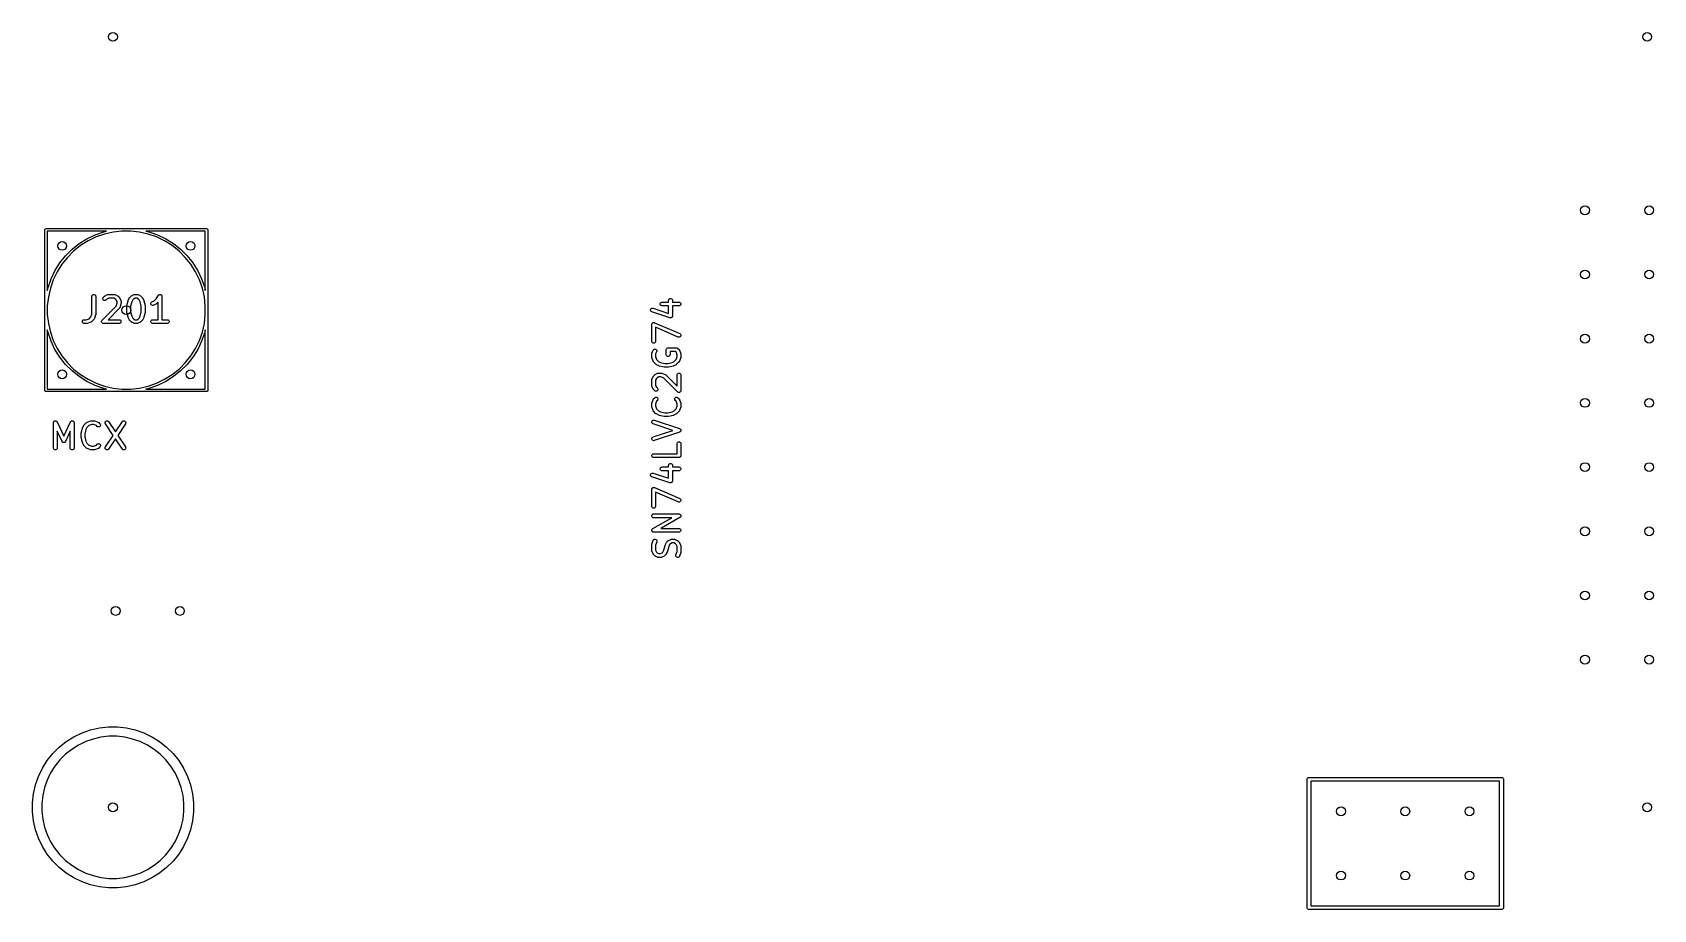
# Model space of a CAD drawing. Header units: inches. Extents: x -0.19 to 2.8, y -2.88 to 1.61.
# Drawn here: x 0.275 to 2.8, y 0.241 to 1.607 of the extents above.
import ezdxf

# ---------------------------------------------------------------- set-up
doc = ezdxf.new("R2010")
doc.units = ezdxf.units.IN
doc.header["$MEASUREMENT"] = 0
doc.layers.add('BLACK', color=250, linetype='CONTINUOUS')

msp = doc.modelspace()

# ---------------------------------------------------------------- linework, layer by layer
at = {"layer": 'BLACK', "linetype": 'CONTINUOUS'}
for p, q in [((0.2939, 1.2994), (0.294, 1.3002)), ((0.2939, 1.0494), (0.2939, 1.2994)), ((0.294, 1.3002), (0.2951, 1.3012)), ((0.2951, 1.3012), (0.2959, 1.3014)), ((0.2959, 1.3014), (0.5459, 1.3014)), ((0.2978, 1.2974), (0.2978, 1.2051)), ((0.3902, 1.2974), (0.2978, 1.2974)), ((0.3594, 1.2855), (0.3723, 1.2917)), ((0.3737, 1.2883), (0.3613, 1.2823)), ((0.3723, 1.2917), (0.3857, 1.2964)), ((0.3868, 1.2928), (0.3737, 1.2883)), ((0.3857, 1.2964), (0.3902, 1.2974)), ((0.4002, 1.2959), (0.3868, 1.2928)), ((0.414, 1.2974), (0.4002, 1.2959)), ((0.4278, 1.2974), (0.414, 1.2974)), ((0.4415, 1.2959), (0.4278, 1.2974)), ((0.455, 1.2928), (0.4415, 1.2959)), ((0.4515, 1.2974), (0.456, 1.2964)), ((0.5439, 1.2974), (0.4515, 1.2974)), ((0.468, 1.2883), (0.455, 1.2928)), ((0.456, 1.2964), (0.4695, 1.2917)), ((0.4805, 1.2823), (0.468, 1.2883)), ((0.4695, 1.2917), (0.4823, 1.2855)), ((0.5439, 1.2051), (0.5439, 1.2974)), ((0.5459, 1.3014), (0.5466, 1.3012)), ((0.5466, 1.3012), (0.5477, 1.3002)), ((0.5477, 1.3002), (0.5478, 1.2994)), ((0.5478, 1.2994), (0.5478, 1.0494)), ((0.3262, 1.259), (0.3363, 1.2691)), ((0.3388, 1.2663), (0.329, 1.2565)), ((0.3363, 1.2691), (0.3474, 1.278)), ((0.3496, 1.2749), (0.3388, 1.2663)), ((0.3474, 1.278), (0.3594, 1.2855)), ((0.3613, 1.2823), (0.3496, 1.2749)), ((0.4922, 1.2749), (0.4805, 1.2823)), ((0.4823, 1.2855), (0.4943, 1.278)), ((0.503, 1.2663), (0.4922, 1.2749)), ((0.4943, 1.278), (0.5055, 1.2691)), ((0.5127, 1.2565), (0.503, 1.2663)), ((0.5055, 1.2691), (0.5155, 1.259)), ((0.3097, 1.2358), (0.3173, 1.2479)), ((0.3204, 1.2457), (0.313, 1.234)), ((0.3173, 1.2479), (0.3262, 1.259)), ((0.329, 1.2565), (0.3204, 1.2457)), ((0.5214, 1.2457), (0.5127, 1.2565)), ((0.5155, 1.259), (0.5244, 1.2479)), ((0.5287, 1.234), (0.5214, 1.2457)), ((0.5244, 1.2479), (0.532, 1.2358)), ((0.2989, 1.2096), (0.3036, 1.223)), ((0.307, 1.2216), (0.3025, 1.2085)), ((0.3036, 1.223), (0.3097, 1.2358)), ((0.313, 1.234), (0.307, 1.2216)), ((0.5347, 1.2216), (0.5287, 1.234)), ((0.532, 1.2358), (0.5382, 1.223)), ((0.5393, 1.2085), (0.5347, 1.2216)), ((0.5382, 1.223), (0.5429, 1.2096)), ((0.2978, 1.2051), (0.2989, 1.2096)), ((0.2994, 1.1951), (0.2978, 1.1813)), ((0.3025, 1.2085), (0.2994, 1.1951)), ((0.3673, 1.1959), (0.3674, 1.1964)), ((0.3673, 1.1682), (0.3673, 1.1959)), ((0.3674, 1.1964), (0.3678, 1.1975)), ((0.3678, 1.1975), (0.3686, 1.1983)), ((0.3686, 1.1983), (0.3697, 1.1988)), ((0.3697, 1.1988), (0.3708, 1.1988)), ((0.3708, 1.1988), (0.3719, 1.1983)), ((0.3719, 1.1983), (0.3727, 1.1975)), ((0.3727, 1.1975), (0.3731, 1.1964)), ((0.3731, 1.1964), (0.3732, 1.1959)), ((0.3732, 1.1959), (0.3732, 1.1678)), ((0.3842, 1.1927), (0.3847, 1.1938)), ((0.3842, 1.1915), (0.3842, 1.1927)), ((0.3847, 1.1905), (0.3842, 1.1915)), ((0.3847, 1.1938), (0.385, 1.1942)), ((0.3855, 1.1897), (0.3847, 1.1905)), ((0.385, 1.1942), (0.3869, 1.1961)), ((0.3865, 1.1892), (0.3855, 1.1897)), ((0.3877, 1.1892), (0.3865, 1.1892)), ((0.3869, 1.1961), (0.3871, 1.1963)), ((0.3871, 1.1963), (0.3872, 1.1963)), ((0.3872, 1.1963), (0.3873, 1.1964)), ((0.3873, 1.1964), (0.3874, 1.1965)), ((0.3874, 1.1965), (0.3877, 1.1966)), ((0.3874, 1.1965), (0.3874, 1.1965)), ((0.3877, 1.1966), (0.3914, 1.1985)), ((0.3888, 1.1897), (0.3877, 1.1892)), ((0.3892, 1.19), (0.3888, 1.1897)), ((0.3907, 1.1916), (0.3892, 1.19)), ((0.3934, 1.1929), (0.3907, 1.1916)), ((0.3914, 1.1985), (0.392, 1.1987)), ((0.392, 1.1987), (0.3921, 1.1987)), ((0.3921, 1.1987), (0.3922, 1.1988)), ((0.3922, 1.1988), (0.3927, 1.1988)), ((0.3927, 1.1988), (0.4021, 1.1988)), ((0.4014, 1.1929), (0.3934, 1.1929)), ((0.4041, 1.1916), (0.4014, 1.1929)), ((0.4021, 1.1988), (0.4027, 1.1988)), ((0.4027, 1.1988), (0.4028, 1.1987)), ((0.4028, 1.1987), (0.4029, 1.1987)), ((0.4029, 1.1987), (0.4034, 1.1985)), ((0.4034, 1.1985), (0.4072, 1.1966)), ((0.4053, 1.1904), (0.4041, 1.1916)), ((0.4067, 1.1877), (0.4053, 1.1904)), ((0.4067, 1.1851), (0.4067, 1.1877)), ((0.4072, 1.1966), (0.4074, 1.1965)), ((0.4074, 1.1965), (0.4075, 1.1965)), ((0.4075, 1.1965), (0.4076, 1.1964)), ((0.4076, 1.1964), (0.4077, 1.1963)), ((0.4077, 1.1963), (0.4077, 1.1963)), ((0.4077, 1.1963), (0.408, 1.1961)), ((0.408, 1.1961), (0.4098, 1.1942)), ((0.4098, 1.1942), (0.41, 1.194)), ((0.41, 1.194), (0.4101, 1.1939)), ((0.4101, 1.1939), (0.4101, 1.1938)), ((0.4101, 1.1938), (0.4102, 1.1938)), ((0.4102, 1.1938), (0.4102, 1.1937)), ((0.4102, 1.1937), (0.4104, 1.1934)), ((0.4104, 1.1934), (0.4123, 1.1897)), ((0.4123, 1.1897), (0.4125, 1.1892)), ((0.4125, 1.1892), (0.4125, 1.189)), ((0.4125, 1.189), (0.4125, 1.189)), ((0.4125, 1.189), (0.4126, 1.1884)), ((0.4126, 1.1884), (0.4126, 1.1846)), ((0.4218, 1.1816), (0.4236, 1.1891)), ((0.4236, 1.1892), (0.4237, 1.1894)), ((0.4236, 1.1891), (0.4236, 1.1892)), ((0.4236, 1.1891), (0.4236, 1.1891)), ((0.4237, 1.1894), (0.4238, 1.1896)), ((0.4238, 1.1897), (0.4257, 1.1934)), ((0.4238, 1.1896), (0.4238, 1.1897)), ((0.4238, 1.1897), (0.4238, 1.1897)), ((0.4257, 1.1934), (0.4259, 1.1937)), ((0.4259, 1.1937), (0.4259, 1.1938)), ((0.4259, 1.1938), (0.426, 1.1938)), ((0.426, 1.1939), (0.4261, 1.194)), ((0.426, 1.1938), (0.426, 1.1939)), ((0.4261, 1.194), (0.4263, 1.1942)), ((0.4263, 1.1942), (0.4282, 1.1961)), ((0.4293, 1.1873), (0.4276, 1.1805)), ((0.4282, 1.1961), (0.4284, 1.1963)), ((0.4284, 1.1963), (0.4285, 1.1964)), ((0.4284, 1.1963), (0.4284, 1.1963)), ((0.4285, 1.1964), (0.4286, 1.1965)), ((0.4286, 1.1965), (0.4287, 1.1965)), ((0.4287, 1.1965), (0.4289, 1.1966)), ((0.4289, 1.1966), (0.4327, 1.1985)), ((0.4308, 1.1904), (0.4293, 1.1873)), ((0.432, 1.1916), (0.4308, 1.1904)), ((0.4347, 1.1929), (0.432, 1.1916)), ((0.4327, 1.1985), (0.4332, 1.1987)), ((0.4332, 1.1987), (0.4333, 1.1987)), ((0.4333, 1.1987), (0.4334, 1.1988)), ((0.4334, 1.1988), (0.434, 1.1988)), ((0.434, 1.1988), (0.4377, 1.1988)), ((0.437, 1.1929), (0.4347, 1.1929)), ((0.4397, 1.1916), (0.437, 1.1929)), ((0.4377, 1.1988), (0.4383, 1.1988)), ((0.4383, 1.1988), (0.4384, 1.1987)), ((0.4384, 1.1987), (0.4385, 1.1987)), ((0.4385, 1.1987), (0.4391, 1.1985)), ((0.4391, 1.1985), (0.4428, 1.1966)), ((0.4409, 1.1904), (0.4397, 1.1916)), ((0.4425, 1.1873), (0.4409, 1.1904)), ((0.4442, 1.1805), (0.4425, 1.1873)), ((0.4428, 1.1966), (0.4431, 1.1965)), ((0.4431, 1.1965), (0.4431, 1.1965)), ((0.4431, 1.1965), (0.4432, 1.1964)), ((0.4432, 1.1964), (0.4433, 1.1963)), ((0.4433, 1.1963), (0.4434, 1.1963)), ((0.4434, 1.1963), (0.4436, 1.1961)), ((0.4436, 1.1961), (0.4455, 1.1942)), ((0.4455, 1.1942), (0.4456, 1.194)), ((0.4456, 1.194), (0.4457, 1.1939)), ((0.4457, 1.1939), (0.4458, 1.1938)), ((0.4458, 1.1938), (0.4458, 1.1938)), ((0.4458, 1.1938), (0.4458, 1.1937)), ((0.4458, 1.1937), (0.446, 1.1934)), ((0.446, 1.1934), (0.4479, 1.1897)), ((0.4479, 1.1897), (0.4479, 1.1897)), ((0.4479, 1.1897), (0.4479, 1.1896)), ((0.4479, 1.1896), (0.448, 1.1894)), ((0.448, 1.1894), (0.4481, 1.1892)), ((0.4481, 1.1892), (0.4481, 1.1891)), ((0.4481, 1.1891), (0.4481, 1.1891)), ((0.4481, 1.1891), (0.45, 1.1816)), ((0.4595, 1.1861), (0.4603, 1.187)), ((0.4603, 1.187), (0.4608, 1.1873)), ((0.4608, 1.1873), (0.4641, 1.1889)), ((0.4641, 1.1889), (0.4673, 1.1921)), ((0.4673, 1.1921), (0.4709, 1.1975)), ((0.4704, 1.1869), (0.4679, 1.1844)), ((0.4704, 1.1595), (0.4704, 1.1869)), ((0.4709, 1.1975), (0.4713, 1.198)), ((0.4709, 1.1975), (0.4709, 1.1975)), ((0.4709, 1.1975), (0.4709, 1.1975)), ((0.4709, 1.1975), (0.4709, 1.1975)), ((0.4713, 1.198), (0.4715, 1.1981)), ((0.4715, 1.1981), (0.4717, 1.1983)), ((0.4717, 1.1983), (0.472, 1.1984)), ((0.472, 1.1984), (0.4722, 1.1986)), ((0.4722, 1.1986), (0.4725, 1.1987)), ((0.4725, 1.1987), (0.4728, 1.1988)), ((0.4728, 1.1988), (0.4731, 1.1988)), ((0.4731, 1.1988), (0.4734, 1.1988)), ((0.4734, 1.1988), (0.4736, 1.1988)), ((0.4736, 1.1988), (0.4739, 1.1988)), ((0.4739, 1.1988), (0.4742, 1.1987)), ((0.4742, 1.1987), (0.4745, 1.1986)), ((0.4745, 1.1986), (0.4747, 1.1984)), ((0.4747, 1.1984), (0.475, 1.1983)), ((0.475, 1.1983), (0.4752, 1.1981)), ((0.4752, 1.1981), (0.4754, 1.198)), ((0.4754, 1.198), (0.4756, 1.1977)), ((0.4756, 1.1977), (0.4758, 1.1975)), ((0.4758, 1.1975), (0.4759, 1.1972)), ((0.4759, 1.1972), (0.4761, 1.197)), ((0.4761, 1.197), (0.4761, 1.1967)), ((0.4761, 1.1967), (0.4763, 1.1964)), ((0.4763, 1.1964), (0.4763, 1.1959)), ((0.4763, 1.1959), (0.4763, 1.1959)), ((0.4763, 1.1959), (0.4763, 1.1959)), ((0.4763, 1.1959), (0.4763, 1.1959)), ((0.4763, 1.1959), (0.4763, 1.1595)), ((0.5424, 1.1951), (0.5393, 1.2085)), ((0.5439, 1.1813), (0.5424, 1.1951)), ((0.5429, 1.2096), (0.5439, 1.2051)), ((1.2549, 1.1868), (1.2554, 1.1869)), ((1.2554, 1.1869), (1.2656, 1.1869)), ((1.2656, 1.1896), (1.2657, 1.1902)), ((1.2656, 1.1869), (1.2656, 1.1896)), ((1.2657, 1.1902), (1.2661, 1.1912)), ((1.2661, 1.1912), (1.2669, 1.192)), ((1.2669, 1.192), (1.268, 1.1925)), ((1.268, 1.1925), (1.2691, 1.1925)), ((1.2691, 1.1925), (1.2702, 1.192)), ((1.2702, 1.192), (1.271, 1.1912)), ((1.271, 1.1912), (1.2715, 1.1902)), ((1.2715, 1.1902), (1.2715, 1.1896)), ((1.2715, 1.1896), (1.2715, 1.1869)), ((1.2715, 1.1869), (1.2817, 1.1869)), ((1.2817, 1.1869), (1.2823, 1.1868)), ((0.2978, 1.1813), (0.2978, 1.1675)), ((0.2978, 1.1675), (0.2994, 1.1538)), ((0.363, 1.161), (0.3658, 1.1637)), ((0.3658, 1.1637), (0.3673, 1.1682)), ((0.373, 1.1668), (0.3712, 1.1612)), ((0.3731, 1.1671), (0.373, 1.1668)), ((0.3732, 1.1673), (0.3731, 1.1672)), ((0.3731, 1.1672), (0.3731, 1.1671)), ((0.3732, 1.1678), (0.3732, 1.1675)), ((0.3732, 1.1675), (0.3732, 1.1674)), ((0.3732, 1.1674), (0.3732, 1.1673)), ((0.3832, 1.1586), (0.4052, 1.1806)), ((0.4098, 1.1769), (0.3924, 1.1595)), ((0.4052, 1.1806), (0.4067, 1.1851)), ((0.4102, 1.1774), (0.4098, 1.1769)), ((0.4103, 1.1775), (0.4102, 1.1775)), ((0.4102, 1.1775), (0.4102, 1.1774)), ((0.4105, 1.1781), (0.4103, 1.1775)), ((0.4124, 1.1837), (0.4105, 1.1781)), ((0.4125, 1.184), (0.4124, 1.1837)), ((0.4126, 1.1846), (0.4125, 1.1843)), ((0.4125, 1.1843), (0.4125, 1.1843)), ((0.4125, 1.1843), (0.4125, 1.1842)), ((0.4125, 1.1842), (0.4125, 1.184)), ((0.4125, 1.184), (0.4125, 1.184)), ((0.4217, 1.1815), (0.4218, 1.1816)), ((0.4217, 1.1812), (0.4217, 1.1815)), ((0.4217, 1.1815), (0.4217, 1.1815)), ((0.4217, 1.181), (0.4217, 1.1812)), ((0.4217, 1.1809), (0.4217, 1.181)), ((0.4217, 1.181), (0.4217, 1.181)), ((0.4217, 1.1715), (0.4217, 1.1809)), ((0.4217, 1.1714), (0.4217, 1.1715)), ((0.4217, 1.1711), (0.4217, 1.1714)), ((0.4217, 1.1714), (0.4217, 1.1714)), ((0.4217, 1.1709), (0.4217, 1.1711)), ((0.4218, 1.1708), (0.4217, 1.1709)), ((0.4217, 1.1709), (0.4217, 1.1709)), ((0.4236, 1.1633), (0.4218, 1.1708)), ((0.4236, 1.1632), (0.4236, 1.1633)), ((0.4237, 1.163), (0.4236, 1.1632)), ((0.4236, 1.1632), (0.4236, 1.1632)), ((0.4238, 1.1627), (0.4237, 1.163)), ((0.4257, 1.1589), (0.4238, 1.1627)), ((0.4238, 1.1627), (0.4238, 1.1627)), ((0.4238, 1.1627), (0.4238, 1.1627)), ((0.4276, 1.1805), (0.4276, 1.1719)), ((0.4276, 1.1719), (0.4293, 1.165)), ((0.4293, 1.165), (0.4308, 1.162)), ((0.4308, 1.162), (0.432, 1.1608)), ((0.4397, 1.1608), (0.4409, 1.162)), ((0.4409, 1.162), (0.4425, 1.165)), ((0.4425, 1.165), (0.4442, 1.1719)), ((0.4442, 1.1719), (0.4442, 1.1805)), ((0.4479, 1.1627), (0.446, 1.1589)), ((0.448, 1.163), (0.4479, 1.1627)), ((0.4479, 1.1627), (0.4479, 1.1627)), ((0.4479, 1.1627), (0.4479, 1.1627)), ((0.4481, 1.1632), (0.448, 1.163)), ((0.45, 1.1708), (0.4481, 1.1633)), ((0.4481, 1.1633), (0.4481, 1.1632)), ((0.4481, 1.1632), (0.4481, 1.1632)), ((0.45, 1.1816), (0.45, 1.1815)), ((0.45, 1.1815), (0.45, 1.1815)), ((0.45, 1.1815), (0.45, 1.1812)), ((0.45, 1.1812), (0.4501, 1.181)), ((0.4501, 1.1714), (0.45, 1.1711)), ((0.45, 1.1711), (0.45, 1.1709)), ((0.45, 1.1709), (0.45, 1.1709)), ((0.45, 1.1709), (0.45, 1.1708)), ((0.4501, 1.181), (0.4501, 1.181)), ((0.4501, 1.181), (0.4501, 1.1809)), ((0.4501, 1.1809), (0.4501, 1.1715)), ((0.4501, 1.1715), (0.4501, 1.1714)), ((0.4501, 1.1714), (0.4501, 1.1714)), ((0.4592, 1.185), (0.4595, 1.1861)), ((0.4593, 1.1838), (0.4592, 1.185)), ((0.4598, 1.1828), (0.4593, 1.1838)), ((0.4606, 1.1821), (0.4598, 1.1828)), ((0.4617, 1.1817), (0.4606, 1.1821)), ((0.4629, 1.1818), (0.4617, 1.1817)), ((0.4634, 1.182), (0.4629, 1.1818)), ((0.4672, 1.1839), (0.4634, 1.182)), ((0.4674, 1.184), (0.4672, 1.1839)), ((0.4675, 1.184), (0.4674, 1.184)), ((0.4676, 1.1841), (0.4675, 1.184)), ((0.4677, 1.1842), (0.4676, 1.1841)), ((0.4679, 1.1844), (0.4677, 1.1842)), ((0.4677, 1.1842), (0.4677, 1.1842)), ((0.5424, 1.1538), (0.5439, 1.1675)), ((0.5439, 1.1675), (0.5439, 1.1813)), ((1.2375, 1.1749), (1.2379, 1.176)), ((1.2376, 1.1738), (1.2375, 1.1749)), ((1.2381, 1.1728), (1.2376, 1.1738)), ((1.2379, 1.176), (1.2386, 1.1769)), ((1.239, 1.172), (1.2381, 1.1728)), ((1.2386, 1.1769), (1.2397, 1.1774)), ((1.2395, 1.1718), (1.239, 1.172)), ((1.2676, 1.1624), (1.2395, 1.1718)), ((1.2397, 1.1774), (1.2408, 1.1775)), ((1.2408, 1.1775), (1.2414, 1.1774)), ((1.2414, 1.1774), (1.2656, 1.1693)), ((1.2525, 1.1845), (1.253, 1.1856)), ((1.2525, 1.1834), (1.2525, 1.1845)), ((1.253, 1.1823), (1.2525, 1.1834)), ((1.253, 1.1856), (1.2538, 1.1864)), ((1.2538, 1.1815), (1.253, 1.1823)), ((1.2538, 1.1864), (1.2549, 1.1868)), ((1.2549, 1.1811), (1.2538, 1.1815)), ((1.2554, 1.181), (1.2549, 1.1811)), ((1.2656, 1.181), (1.2554, 1.181)), ((1.2656, 1.1693), (1.2656, 1.181)), ((1.2679, 1.1623), (1.2676, 1.1624)), ((1.268, 1.1623), (1.2679, 1.1623)), ((1.2682, 1.1623), (1.268, 1.1623)), ((1.268, 1.1623), (1.268, 1.1623)), ((1.2687, 1.1623), (1.2682, 1.1623)), ((1.2691, 1.1623), (1.2687, 1.1623)), ((1.2692, 1.1623), (1.2691, 1.1623)), ((1.2693, 1.1624), (1.2692, 1.1623)), ((1.2698, 1.1626), (1.2693, 1.1624)), ((1.2702, 1.1627), (1.2698, 1.1626)), ((1.2703, 1.1628), (1.2702, 1.1627)), ((1.2704, 1.1629), (1.2703, 1.1628)), ((1.2707, 1.1632), (1.2704, 1.1629)), ((1.271, 1.1636), (1.2707, 1.1632)), ((1.2711, 1.1637), (1.271, 1.1636)), ((1.2713, 1.1642), (1.2711, 1.1637)), ((1.2711, 1.1637), (1.2711, 1.1637)), ((1.2715, 1.1646), (1.2713, 1.1642)), ((1.2817, 1.181), (1.2715, 1.181)), ((1.2715, 1.181), (1.2715, 1.1652)), ((1.2715, 1.1652), (1.2715, 1.1649)), ((1.2715, 1.1649), (1.2715, 1.1648)), ((1.2715, 1.1648), (1.2715, 1.1648)), ((1.2715, 1.1648), (1.2715, 1.1646)), ((1.2823, 1.1811), (1.2817, 1.181)), ((1.2823, 1.1868), (1.2833, 1.1864)), ((1.2833, 1.1815), (1.2823, 1.1811)), ((1.2833, 1.1864), (1.2841, 1.1856)), ((1.2841, 1.1823), (1.2833, 1.1815)), ((1.2841, 1.1856), (1.2846, 1.1845)), ((1.2846, 1.1834), (1.2841, 1.1823)), ((1.2846, 1.1845), (1.2846, 1.1834)), ((0.2989, 1.1393), (0.2978, 1.1438)), ((0.2978, 1.1438), (0.2978, 1.0514)), ((0.3036, 1.1258), (0.2989, 1.1393)), ((0.2994, 1.1538), (0.3025, 1.1403)), ((0.3025, 1.1403), (0.307, 1.1273)), ((0.3524, 1.1571), (0.3528, 1.1581)), ((0.3524, 1.1559), (0.3524, 1.1571)), ((0.3528, 1.1549), (0.3524, 1.1559)), ((0.3528, 1.1581), (0.3536, 1.159)), ((0.3536, 1.154), (0.3528, 1.1549)), ((0.3536, 1.159), (0.3547, 1.1594)), ((0.3547, 1.1536), (0.3536, 1.154)), ((0.3547, 1.1594), (0.3552, 1.1595)), ((0.3552, 1.1536), (0.3547, 1.1536)), ((0.3552, 1.1595), (0.3585, 1.1595)), ((0.359, 1.1536), (0.3552, 1.1536)), ((0.3585, 1.1595), (0.363, 1.161)), ((0.3593, 1.1536), (0.359, 1.1536)), ((0.3594, 1.1536), (0.3593, 1.1536)), ((0.3595, 1.1536), (0.3594, 1.1536)), ((0.3596, 1.1536), (0.3595, 1.1536)), ((0.3599, 1.1537), (0.3596, 1.1536)), ((0.3596, 1.1536), (0.3596, 1.1536)), ((0.3656, 1.1556), (0.3599, 1.1537)), ((0.3661, 1.1558), (0.3656, 1.1556)), ((0.3662, 1.1559), (0.3661, 1.1558)), ((0.3663, 1.1559), (0.3662, 1.1559)), ((0.3667, 1.1563), (0.3663, 1.1559)), ((0.3705, 1.16), (0.3667, 1.1563)), ((0.3708, 1.1605), (0.3705, 1.16)), ((0.3709, 1.1606), (0.3708, 1.1605)), ((0.3712, 1.1612), (0.3709, 1.1607)), ((0.3709, 1.1607), (0.3709, 1.1606)), ((0.3823, 1.1571), (0.3828, 1.1581)), ((0.3823, 1.1559), (0.3823, 1.1571)), ((0.3828, 1.1549), (0.3823, 1.1559)), ((0.3828, 1.1581), (0.3832, 1.1586)), ((0.3836, 1.154), (0.3828, 1.1549)), ((0.3847, 1.1536), (0.3836, 1.154)), ((0.3852, 1.1536), (0.3847, 1.1536)), ((0.4096, 1.1536), (0.3852, 1.1536)), ((0.3924, 1.1595), (0.4096, 1.1595)), ((0.4096, 1.1595), (0.4102, 1.1594)), ((0.4102, 1.1536), (0.4096, 1.1536)), ((0.4102, 1.1594), (0.4113, 1.159)), ((0.4113, 1.154), (0.4102, 1.1536)), ((0.4113, 1.159), (0.4121, 1.1581)), ((0.4121, 1.1549), (0.4113, 1.154)), ((0.4121, 1.1581), (0.4125, 1.1571)), ((0.4125, 1.1559), (0.4121, 1.1549)), ((0.4125, 1.1571), (0.4125, 1.1559)), ((0.4259, 1.1587), (0.4257, 1.1589)), ((0.4259, 1.1586), (0.4259, 1.1587)), ((0.426, 1.1585), (0.4259, 1.1586)), ((0.426, 1.1584), (0.426, 1.1585)), ((0.4261, 1.1584), (0.426, 1.1584)), ((0.4263, 1.1582), (0.4261, 1.1584)), ((0.4282, 1.1563), (0.4263, 1.1582)), ((0.4284, 1.1561), (0.4282, 1.1563)), ((0.4284, 1.156), (0.4284, 1.1561)), ((0.4285, 1.156), (0.4284, 1.156)), ((0.4286, 1.1559), (0.4285, 1.156)), ((0.4287, 1.1559), (0.4286, 1.1559)), ((0.4289, 1.1557), (0.4287, 1.1559)), ((0.4327, 1.1539), (0.4289, 1.1557)), ((0.432, 1.1608), (0.4347, 1.1595)), ((0.4332, 1.1537), (0.4327, 1.1539)), ((0.4333, 1.1536), (0.4332, 1.1537)), ((0.4334, 1.1536), (0.4333, 1.1536)), ((0.434, 1.1536), (0.4334, 1.1536)), ((0.4377, 1.1536), (0.434, 1.1536)), ((0.4347, 1.1595), (0.437, 1.1595)), ((0.437, 1.1595), (0.4397, 1.1608)), ((0.4383, 1.1536), (0.4377, 1.1536)), ((0.4384, 1.1536), (0.4383, 1.1536)), ((0.4385, 1.1537), (0.4384, 1.1536)), ((0.4391, 1.1539), (0.4385, 1.1537)), ((0.4428, 1.1557), (0.4391, 1.1539)), ((0.4431, 1.1559), (0.4428, 1.1557)), ((0.4432, 1.156), (0.4431, 1.1559)), ((0.4431, 1.1559), (0.4431, 1.1559)), ((0.4433, 1.156), (0.4432, 1.156)), ((0.4434, 1.1561), (0.4433, 1.156)), ((0.4436, 1.1563), (0.4434, 1.1561)), ((0.4455, 1.1582), (0.4436, 1.1563)), ((0.4456, 1.1584), (0.4455, 1.1582)), ((0.4457, 1.1584), (0.4456, 1.1584)), ((0.4458, 1.1585), (0.4457, 1.1584)), ((0.446, 1.1589), (0.4458, 1.1587)), ((0.4458, 1.1587), (0.4458, 1.1586)), ((0.4458, 1.1586), (0.4458, 1.1585)), ((0.4592, 1.1571), (0.4597, 1.1581)), ((0.4592, 1.1559), (0.4592, 1.1571)), ((0.4597, 1.1549), (0.4592, 1.1559)), ((0.4597, 1.1581), (0.4605, 1.159)), ((0.4605, 1.154), (0.4597, 1.1549)), ((0.4605, 1.159), (0.4615, 1.1594)), ((0.4615, 1.1536), (0.4605, 1.154)), ((0.4615, 1.1594), (0.4621, 1.1595)), ((0.4621, 1.1536), (0.4615, 1.1536)), ((0.4621, 1.1595), (0.4704, 1.1595)), ((0.4846, 1.1536), (0.4621, 1.1536)), ((0.4763, 1.1595), (0.4846, 1.1595)), ((0.4846, 1.1595), (0.4852, 1.1594)), ((0.4852, 1.1536), (0.4846, 1.1536)), ((0.4852, 1.1594), (0.4862, 1.159)), ((0.4862, 1.154), (0.4852, 1.1536)), ((0.4862, 1.159), (0.4871, 1.1581)), ((0.4871, 1.1549), (0.4862, 1.154)), ((0.4871, 1.1581), (0.4875, 1.1571)), ((0.4875, 1.1559), (0.4871, 1.1549)), ((0.4875, 1.1571), (0.4875, 1.1559)), ((0.5347, 1.1273), (0.5393, 1.1403)), ((0.5429, 1.1393), (0.5382, 1.1258)), ((0.5393, 1.1403), (0.5424, 1.1538)), ((0.5439, 1.1438), (0.5429, 1.1393)), ((0.5439, 1.0514), (0.5439, 1.1438)), ((1.2394, 1.1527), (1.2396, 1.1532)), ((1.2394, 1.1521), (1.2394, 1.1527)), ((1.2394, 1.1527), (1.2394, 1.1527)), ((1.2394, 1.1527), (1.2394, 1.1527)), ((1.2394, 1.1258), (1.2394, 1.1521)), ((1.2396, 1.1532), (1.2399, 1.1537)), ((1.2399, 1.1537), (1.2403, 1.1541)), ((1.2399, 1.1537), (1.2399, 1.1537)), ((1.2399, 1.1537), (1.2399, 1.1537)), ((1.2403, 1.1541), (1.2407, 1.1545)), ((1.2407, 1.1546), (1.2412, 1.1548)), ((1.2407, 1.1545), (1.2407, 1.1546)), ((1.2407, 1.1545), (1.2407, 1.1545)), ((1.2412, 1.1548), (1.2417, 1.155)), ((1.2417, 1.155), (1.2418, 1.155)), ((1.2418, 1.155), (1.2418, 1.155)), ((1.2418, 1.155), (1.2423, 1.155)), ((1.2423, 1.155), (1.2429, 1.155)), ((1.2429, 1.155), (1.2429, 1.155)), ((1.2429, 1.155), (1.2429, 1.155)), ((1.2429, 1.155), (1.2435, 1.1548)), ((1.2435, 1.1548), (1.2828, 1.1379)), ((1.2805, 1.1325), (1.2453, 1.1476)), ((1.2453, 1.1476), (1.2453, 1.1258)), ((1.2828, 1.1379), (1.2834, 1.1376)), ((1.2834, 1.1376), (1.2842, 1.1368)), ((1.2842, 1.1368), (1.2846, 1.1357)), ((0.3097, 1.113), (0.3036, 1.1258)), ((0.307, 1.1273), (0.313, 1.1148)), ((0.3173, 1.1009), (0.3097, 1.113)), ((0.313, 1.1148), (0.3204, 1.1031)), ((0.5214, 1.1031), (0.5287, 1.1148)), ((0.532, 1.113), (0.5244, 1.1009)), ((0.5287, 1.1148), (0.5347, 1.1273)), ((0.5382, 1.1258), (0.532, 1.113)), ((1.2394, 1.1253), (1.2394, 1.1258)), ((1.2399, 1.1242), (1.2394, 1.1253)), ((1.2397, 1.1084), (1.2415, 1.1122)), ((1.2407, 1.1234), (1.2399, 1.1242)), ((1.2417, 1.1229), (1.2407, 1.1234)), ((1.2415, 1.1122), (1.2419, 1.1126)), ((1.2429, 1.1229), (1.2417, 1.1229)), ((1.2419, 1.1126), (1.2427, 1.1134)), ((1.2427, 1.1134), (1.2438, 1.1138)), ((1.244, 1.1234), (1.2429, 1.1229)), ((1.2438, 1.1138), (1.245, 1.1137)), ((1.2448, 1.1242), (1.244, 1.1234)), ((1.2452, 1.1253), (1.2448, 1.1242)), ((1.245, 1.1137), (1.246, 1.1132)), ((1.2453, 1.1258), (1.2452, 1.1253)), ((1.246, 1.1132), (1.2468, 1.1123)), ((1.2468, 1.1123), (1.2471, 1.1112)), ((1.2471, 1.1112), (1.247, 1.1101)), ((1.2619, 1.1133), (1.2624, 1.1143)), ((1.2619, 1.1127), (1.2619, 1.1133)), ((1.2619, 1.1052), (1.2619, 1.1127)), ((1.2624, 1.1143), (1.2632, 1.1152)), ((1.2632, 1.1152), (1.2642, 1.1156)), ((1.2642, 1.1156), (1.2648, 1.1157)), ((1.2648, 1.1157), (1.2779, 1.1157)), ((1.2779, 1.1157), (1.2785, 1.1156)), ((1.2785, 1.1156), (1.279, 1.1154)), ((1.279, 1.1154), (1.2796, 1.1152)), ((1.2796, 1.1152), (1.28, 1.1148)), ((1.28, 1.1148), (1.2819, 1.1129)), ((1.2811, 1.1323), (1.2805, 1.1325)), ((1.2822, 1.1323), (1.2811, 1.1323)), ((1.2819, 1.1129), (1.2823, 1.1125)), ((1.2833, 1.1327), (1.2822, 1.1323)), ((1.2823, 1.1125), (1.2823, 1.1124)), ((1.2823, 1.1124), (1.2824, 1.1123)), ((1.2824, 1.1123), (1.2826, 1.1118)), ((1.2826, 1.1118), (1.2845, 1.1061)), ((1.2841, 1.1335), (1.2833, 1.1327)), ((1.2846, 1.1346), (1.2841, 1.1335)), ((1.2846, 1.1357), (1.2846, 1.1346)), ((0.3262, 1.0898), (0.3173, 1.1009)), ((0.3204, 1.1031), (0.329, 1.0923)), ((0.3363, 1.0797), (0.3262, 1.0898)), ((0.329, 1.0923), (0.3388, 1.0825)), ((0.503, 1.0825), (0.5127, 1.0923)), ((0.5155, 1.0898), (0.5055, 1.0797)), ((0.5127, 1.0923), (0.5214, 1.1031)), ((0.5244, 1.1009), (0.5155, 1.0898)), ((1.2394, 1.1077), (1.2395, 1.1078)), ((1.2394, 1.1071), (1.2394, 1.1077)), ((1.2394, 1.1015), (1.2394, 1.1071)), ((1.2394, 1.1012), (1.2394, 1.1015)), ((1.2394, 1.1011), (1.2394, 1.1012)), ((1.2394, 1.101), (1.2394, 1.1011)), ((1.2394, 1.1009), (1.2394, 1.101)), ((1.2394, 1.1008), (1.2394, 1.1009)), ((1.2395, 1.1005), (1.2394, 1.1008)), ((1.2395, 1.1079), (1.2397, 1.1084)), ((1.2395, 1.1078), (1.2395, 1.1079)), ((1.2414, 1.0949), (1.2395, 1.1005)), ((1.2416, 1.0944), (1.2414, 1.0949)), ((1.2417, 1.0943), (1.2416, 1.0944)), ((1.2417, 1.0942), (1.2417, 1.0943)), ((1.2421, 1.0937), (1.2417, 1.0942)), ((1.2459, 1.09), (1.2421, 1.0937)), ((1.2468, 1.1095), (1.2453, 1.1064)), ((1.2453, 1.1064), (1.2453, 1.1019)), ((1.2453, 1.1019), (1.2468, 1.0974)), ((1.2461, 1.0898), (1.2459, 1.09)), ((1.2462, 1.0897), (1.2461, 1.0898)), ((1.2461, 1.0898), (1.2461, 1.0898)), ((1.2463, 1.0896), (1.2462, 1.0897)), ((1.2464, 1.0896), (1.2463, 1.0896)), ((1.2466, 1.0894), (1.2464, 1.0896)), ((1.2504, 1.0876), (1.2466, 1.0894)), ((1.247, 1.1101), (1.2468, 1.1095)), ((1.2468, 1.0974), (1.2497, 1.0945)), ((1.2497, 1.0945), (1.2527, 1.093)), ((1.2504, 1.0875), (1.2504, 1.0876)), ((1.2504, 1.0876), (1.2504, 1.0876)), ((1.2507, 1.0875), (1.2504, 1.0875)), ((1.2509, 1.0874), (1.2507, 1.0875)), ((1.251, 1.0873), (1.2509, 1.0874)), ((1.2509, 1.0874), (1.2509, 1.0874)), ((1.2585, 1.0855), (1.251, 1.0873)), ((1.2527, 1.093), (1.2596, 1.0913)), ((1.2596, 1.0913), (1.2644, 1.0913)), ((1.2619, 1.1046), (1.2619, 1.1052)), ((1.2624, 1.1036), (1.2619, 1.1046)), ((1.2632, 1.1028), (1.2624, 1.1036)), ((1.2642, 1.1023), (1.2632, 1.1028)), ((1.2654, 1.1023), (1.2642, 1.1023)), ((1.2644, 1.0913), (1.2713, 1.093)), ((1.2665, 1.1028), (1.2654, 1.1023)), ((1.273, 1.0873), (1.2655, 1.0855)), ((1.2673, 1.1036), (1.2665, 1.1028)), ((1.2677, 1.1046), (1.2673, 1.1036)), ((1.2678, 1.1052), (1.2677, 1.1046)), ((1.2767, 1.1098), (1.2678, 1.1098)), ((1.2678, 1.1098), (1.2678, 1.1052)), ((1.2713, 1.093), (1.2743, 1.0945)), ((1.2731, 1.0874), (1.273, 1.0873)), ((1.2733, 1.0875), (1.2731, 1.0874)), ((1.2731, 1.0874), (1.2731, 1.0874)), ((1.2736, 1.0875), (1.2733, 1.0875)), ((1.2774, 1.0894), (1.2736, 1.0876)), ((1.2736, 1.0876), (1.2736, 1.0876)), ((1.2736, 1.0876), (1.2736, 1.0875)), ((1.2743, 1.0945), (1.2772, 1.0974)), ((1.2772, 1.1092), (1.2767, 1.1098)), ((1.2787, 1.1047), (1.2772, 1.1092)), ((1.2772, 1.0974), (1.2787, 1.1019)), ((1.2776, 1.0896), (1.2774, 1.0894)), ((1.2777, 1.0896), (1.2776, 1.0896)), ((1.2778, 1.0897), (1.2777, 1.0896)), ((1.2779, 1.0898), (1.2778, 1.0897)), ((1.2781, 1.09), (1.2779, 1.0898)), ((1.2779, 1.0898), (1.2779, 1.0898)), ((1.2819, 1.0937), (1.2781, 1.09)), ((1.2787, 1.1019), (1.2787, 1.1047)), ((1.2823, 1.0942), (1.2819, 1.0937)), ((1.2824, 1.0944), (1.2823, 1.0943)), ((1.2823, 1.0943), (1.2823, 1.0942)), ((1.2826, 1.0949), (1.2824, 1.0944)), ((1.2845, 1.1005), (1.2826, 1.0949)), ((1.2845, 1.1061), (1.2846, 1.1059)), ((1.2846, 1.1008), (1.2845, 1.1005)), ((1.2846, 1.1059), (1.2846, 1.1058)), ((1.2846, 1.1058), (1.2846, 1.1057)), ((1.2846, 1.1057), (1.2846, 1.1056)), ((1.2846, 1.1056), (1.2846, 1.1055)), ((1.2846, 1.1055), (1.2846, 1.1052)), ((1.2846, 1.1052), (1.2846, 1.1015)), ((1.2846, 1.1015), (1.2846, 1.1012)), ((1.2846, 1.1012), (1.2846, 1.1011)), ((1.2846, 1.1011), (1.2846, 1.101)), ((1.2846, 1.101), (1.2846, 1.1009)), ((1.2846, 1.1009), (1.2846, 1.1008)), ((0.3474, 1.0709), (0.3363, 1.0797)), ((0.3388, 1.0825), (0.3496, 1.0739)), ((0.3594, 1.0633), (0.3474, 1.0709)), ((0.3496, 1.0739), (0.3613, 1.0666)), ((0.3723, 1.0571), (0.3594, 1.0633)), ((0.3613, 1.0666), (0.3737, 1.0606)), ((0.468, 1.0606), (0.4805, 1.0666)), ((0.4823, 1.0633), (0.4695, 1.0571)), ((0.4805, 1.0666), (0.4922, 1.0739)), ((0.4943, 1.0709), (0.4823, 1.0633)), ((0.4922, 1.0739), (0.503, 1.0825)), ((0.5055, 1.0797), (0.4943, 1.0709)), ((1.2394, 1.0664), (1.2395, 1.0665)), ((1.2394, 1.0658), (1.2394, 1.0664)), ((1.2394, 1.0565), (1.2394, 1.0658)), ((1.2395, 1.0666), (1.2397, 1.0672)), ((1.2395, 1.0665), (1.2395, 1.0666)), ((1.2397, 1.0672), (1.2415, 1.0709)), ((1.2415, 1.0709), (1.2417, 1.0712)), ((1.2417, 1.0712), (1.2418, 1.0713)), ((1.2417, 1.0712), (1.2417, 1.0712)), ((1.2418, 1.0713), (1.2419, 1.0714)), ((1.2419, 1.0715), (1.2421, 1.0717)), ((1.2419, 1.0714), (1.2419, 1.0715)), ((1.2421, 1.0717), (1.244, 1.0736)), ((1.244, 1.0736), (1.2442, 1.0737)), ((1.2442, 1.0737), (1.2443, 1.0738)), ((1.2443, 1.0738), (1.2443, 1.0739)), ((1.2443, 1.0739), (1.2444, 1.0739)), ((1.2444, 1.0739), (1.2445, 1.0739)), ((1.2445, 1.0739), (1.2447, 1.0741)), ((1.2447, 1.0741), (1.2485, 1.076)), ((1.2466, 1.0678), (1.2453, 1.0651)), ((1.2453, 1.0651), (1.2453, 1.0572)), ((1.2478, 1.069), (1.2466, 1.0678)), ((1.2505, 1.0704), (1.2478, 1.069)), ((1.2485, 1.076), (1.249, 1.0762)), ((1.249, 1.0762), (1.2491, 1.0762)), ((1.2491, 1.0762), (1.2492, 1.0762)), ((1.2492, 1.0762), (1.2498, 1.0763)), ((1.2498, 1.0763), (1.2536, 1.0763)), ((1.2531, 1.0704), (1.2505, 1.0704)), ((1.2576, 1.0689), (1.2531, 1.0704)), ((1.2536, 1.0763), (1.2539, 1.0763)), ((1.2539, 1.0763), (1.2539, 1.0763)), ((1.2539, 1.0763), (1.254, 1.0762)), ((1.254, 1.0762), (1.2541, 1.0762)), ((1.2541, 1.0762), (1.2542, 1.0762)), ((1.2542, 1.0762), (1.2545, 1.0761)), ((1.2545, 1.0761), (1.2601, 1.0743)), ((1.2796, 1.0469), (1.2576, 1.0689)), ((1.2586, 1.0855), (1.2585, 1.0855)), ((1.2586, 1.0854), (1.2586, 1.0855)), ((1.2588, 1.0854), (1.2586, 1.0854)), ((1.259, 1.0854), (1.2588, 1.0854)), ((1.2591, 1.0854), (1.259, 1.0854)), ((1.2592, 1.0854), (1.2591, 1.0854)), ((1.2648, 1.0854), (1.2592, 1.0854)), ((1.2601, 1.0743), (1.2607, 1.074)), ((1.2607, 1.074), (1.2607, 1.074)), ((1.2607, 1.074), (1.2608, 1.0739)), ((1.2608, 1.0739), (1.2613, 1.0736)), ((1.2613, 1.0736), (1.2787, 1.0561)), ((1.2649, 1.0854), (1.2648, 1.0854)), ((1.265, 1.0854), (1.2649, 1.0854)), ((1.2652, 1.0854), (1.265, 1.0854)), ((1.2654, 1.0854), (1.2652, 1.0854)), ((1.2655, 1.0855), (1.2654, 1.0855)), ((1.2654, 1.0855), (1.2654, 1.0854)), ((1.2787, 1.0733), (1.2788, 1.0739)), ((1.2787, 1.0561), (1.2787, 1.0733)), ((1.2788, 1.0739), (1.2792, 1.075)), ((1.2792, 1.075), (1.28, 1.0758)), ((1.28, 1.0758), (1.2811, 1.0762)), ((1.2811, 1.0762), (1.2823, 1.0762)), ((1.2823, 1.0762), (1.2833, 1.0758)), ((1.2833, 1.0758), (1.2841, 1.075)), ((1.2841, 1.075), (1.2846, 1.0739)), ((1.2846, 1.0739), (1.2846, 1.0733)), ((1.2846, 1.0733), (1.2846, 1.049)), ((0.294, 1.0487), (0.2939, 1.0494)), ((0.2951, 1.0476), (0.294, 1.0487)), ((0.2959, 1.0474), (0.2951, 1.0476)), ((0.5459, 1.0474), (0.2959, 1.0474)), ((0.2978, 1.0514), (0.3902, 1.0514)), ((0.3857, 1.0524), (0.3723, 1.0571)), ((0.3737, 1.0606), (0.3868, 1.056)), ((0.3902, 1.0514), (0.3857, 1.0524)), ((0.3868, 1.056), (0.4002, 1.0529)), ((0.4002, 1.0529), (0.414, 1.0514)), ((0.414, 1.0514), (0.4278, 1.0514)), ((0.4278, 1.0514), (0.4415, 1.0529)), ((0.4415, 1.0529), (0.455, 1.056)), ((0.456, 1.0524), (0.4515, 1.0514)), ((0.4515, 1.0514), (0.5439, 1.0514)), ((0.455, 1.056), (0.468, 1.0606)), ((0.4695, 1.0571), (0.456, 1.0524)), ((0.5466, 1.0476), (0.5459, 1.0474)), ((0.5477, 1.0487), (0.5466, 1.0476)), ((0.5478, 1.0494), (0.5477, 1.0487)), ((1.2394, 1.0559), (1.2394, 1.0565)), ((1.2395, 1.0558), (1.2394, 1.0559)), ((1.2395, 1.0557), (1.2395, 1.0558)), ((1.2397, 1.0551), (1.2395, 1.0557)), ((1.2415, 1.0514), (1.2397, 1.0551)), ((1.2414, 1.0349), (1.2416, 1.0354)), ((1.2417, 1.0511), (1.2415, 1.0514)), ((1.2416, 1.0354), (1.2417, 1.0355)), ((1.2418, 1.051), (1.2417, 1.0511)), ((1.2417, 1.0511), (1.2417, 1.0511)), ((1.2417, 1.0356), (1.2421, 1.0361)), ((1.2417, 1.0355), (1.2417, 1.0356)), ((1.2419, 1.0509), (1.2418, 1.051)), ((1.2421, 1.0506), (1.2419, 1.0509)), ((1.2419, 1.0509), (1.2419, 1.0509)), ((1.244, 1.0488), (1.2421, 1.0506)), ((1.2421, 1.0361), (1.244, 1.0379)), ((1.2444, 1.0484), (1.244, 1.0488)), ((1.244, 1.0379), (1.2444, 1.0383)), ((1.2455, 1.0479), (1.2444, 1.0484)), ((1.2444, 1.0383), (1.2455, 1.0387)), ((1.2453, 1.0572), (1.2466, 1.0545)), ((1.2466, 1.0479), (1.2455, 1.0479)), ((1.2455, 1.0387), (1.2466, 1.0387)), ((1.2466, 1.0545), (1.2482, 1.0529)), ((1.2477, 1.0484), (1.2466, 1.0479)), ((1.2466, 1.0387), (1.2477, 1.0383)), ((1.2485, 1.0492), (1.2477, 1.0484)), ((1.2477, 1.0383), (1.2485, 1.0375)), ((1.2482, 1.0529), (1.2485, 1.0525)), ((1.2485, 1.0525), (1.249, 1.0514)), ((1.249, 1.0503), (1.2485, 1.0492)), ((1.2485, 1.0375), (1.249, 1.0364)), ((1.249, 1.0514), (1.249, 1.0503)), ((1.249, 1.0364), (1.249, 1.0353)), ((1.275, 1.0364), (1.2755, 1.0375)), ((1.275, 1.0353), (1.275, 1.0364)), ((1.2755, 1.0375), (1.2763, 1.0383)), ((1.2763, 1.0383), (1.2774, 1.0387)), ((1.2774, 1.0387), (1.2785, 1.0387)), ((1.2785, 1.0387), (1.2796, 1.0383)), ((1.28, 1.0465), (1.2796, 1.0469)), ((1.2796, 1.0383), (1.28, 1.0379)), ((1.2808, 1.0462), (1.28, 1.0465)), ((1.28, 1.0379), (1.2819, 1.0361)), ((1.2811, 1.0461), (1.2808, 1.0462)), ((1.2823, 1.0461), (1.2811, 1.0461)), ((1.2811, 1.0461), (1.2811, 1.0461)), ((1.2819, 1.0361), (1.2823, 1.0356)), ((1.2833, 1.0465), (1.2823, 1.0461)), ((1.2823, 1.0356), (1.2823, 1.0355)), ((1.2823, 1.0355), (1.2824, 1.0354)), ((1.2824, 1.0354), (1.2826, 1.0349)), ((1.2841, 1.0473), (1.2833, 1.0465)), ((1.2845, 1.0481), (1.2841, 1.0473)), ((1.2846, 1.0484), (1.2845, 1.0481)), ((1.2846, 1.049), (1.2846, 1.0484)), ((1.2394, 1.029), (1.2395, 1.0293)), ((1.2394, 1.0289), (1.2394, 1.029)), ((1.2394, 1.0288), (1.2394, 1.0289)), ((1.2394, 1.0287), (1.2394, 1.0288)), ((1.2394, 1.0286), (1.2394, 1.0287)), ((1.2394, 1.0283), (1.2394, 1.0286)), ((1.2394, 1.0246), (1.2394, 1.0283)), ((1.2394, 1.0243), (1.2394, 1.0246)), ((1.2394, 1.0242), (1.2394, 1.0243)), ((1.2394, 1.0241), (1.2394, 1.0242)), ((1.2394, 1.024), (1.2394, 1.0241)), ((1.2394, 1.0239), (1.2394, 1.024)), ((1.2395, 1.0237), (1.2394, 1.0239)), ((1.2395, 1.0293), (1.2414, 1.0349)), ((1.2414, 1.018), (1.2395, 1.0237)), ((1.2416, 1.0175), (1.2414, 1.018)), ((1.2417, 1.0174), (1.2416, 1.0175)), ((1.2417, 1.0173), (1.2417, 1.0174)), ((1.2421, 1.0169), (1.2417, 1.0173)), ((1.2459, 1.0131), (1.2421, 1.0169)), ((1.2468, 1.0324), (1.2453, 1.0279)), ((1.2453, 1.0279), (1.2453, 1.0251)), ((1.2453, 1.0251), (1.2468, 1.0206)), ((1.2461, 1.0129), (1.2459, 1.0131)), ((1.2462, 1.0128), (1.2461, 1.0129)), ((1.2461, 1.0129), (1.2461, 1.0129)), ((1.2463, 1.0128), (1.2462, 1.0128)), ((1.2464, 1.0127), (1.2463, 1.0128)), ((1.2466, 1.0126), (1.2464, 1.0127)), ((1.2504, 1.0107), (1.2466, 1.0126)), ((1.2482, 1.0338), (1.2468, 1.0324)), ((1.2468, 1.0206), (1.2497, 1.0176)), ((1.2485, 1.0342), (1.2482, 1.0338)), ((1.249, 1.0353), (1.2485, 1.0342)), ((1.2497, 1.0176), (1.2527, 1.0161)), ((1.2507, 1.0106), (1.2504, 1.0107)), ((1.2504, 1.0107), (1.2504, 1.0107)), ((1.2504, 1.0107), (1.2504, 1.0107)), ((1.2509, 1.0105), (1.2507, 1.0106)), ((1.251, 1.0105), (1.2509, 1.0105)), ((1.2509, 1.0105), (1.2509, 1.0105)), ((1.2585, 1.0086), (1.251, 1.0105)), ((1.2527, 1.0161), (1.2596, 1.0144)), ((1.2596, 1.0144), (1.2644, 1.0144)), ((1.2644, 1.0144), (1.2713, 1.0161)), ((1.273, 1.0105), (1.2655, 1.0086)), ((1.2713, 1.0161), (1.2743, 1.0176)), ((1.2731, 1.0105), (1.273, 1.0105)), ((1.2733, 1.0106), (1.2731, 1.0105)), ((1.2731, 1.0105), (1.2731, 1.0105)), ((1.2736, 1.0107), (1.2733, 1.0106)), ((1.2774, 1.0126), (1.2736, 1.0107)), ((1.2736, 1.0107), (1.2736, 1.0107)), ((1.2736, 1.0107), (1.2736, 1.0107)), ((1.2743, 1.0176), (1.2772, 1.0206)), ((1.2755, 1.0342), (1.275, 1.0353)), ((1.2758, 1.0338), (1.2755, 1.0342)), ((1.2772, 1.0324), (1.2758, 1.0338)), ((1.2787, 1.0279), (1.2772, 1.0324)), ((1.2772, 1.0206), (1.2787, 1.0251)), ((1.2776, 1.0127), (1.2774, 1.0126)), ((1.2777, 1.0128), (1.2776, 1.0127)), ((1.2778, 1.0128), (1.2777, 1.0128)), ((1.2779, 1.0129), (1.2778, 1.0128)), ((1.2781, 1.0131), (1.2779, 1.0129)), ((1.2779, 1.0129), (1.2779, 1.0129)), ((1.2819, 1.0169), (1.2781, 1.0131)), ((1.2787, 1.0251), (1.2787, 1.0279)), ((1.2823, 1.0173), (1.2819, 1.0169)), ((1.2824, 1.0175), (1.2823, 1.0174)), ((1.2823, 1.0174), (1.2823, 1.0173)), ((1.2826, 1.018), (1.2824, 1.0175)), ((1.2826, 1.0349), (1.2845, 1.0293)), ((1.2845, 1.0237), (1.2826, 1.018)), ((1.2845, 1.0293), (1.2846, 1.029)), ((1.2846, 1.0239), (1.2845, 1.0237)), ((1.2846, 1.029), (1.2846, 1.0289)), ((1.2846, 1.0289), (1.2846, 1.0288)), ((1.2846, 1.0288), (1.2846, 1.0287)), ((1.2846, 1.0287), (1.2846, 1.0286)), ((1.2846, 1.0286), (1.2846, 1.0283)), ((1.2846, 1.0283), (1.2846, 1.0246)), ((1.2846, 1.0246), (1.2846, 1.0243)), ((1.2846, 1.0243), (1.2846, 1.0242)), ((1.2846, 1.0242), (1.2846, 1.0241)), ((1.2846, 1.0241), (1.2846, 1.024)), ((1.2846, 1.024), (1.2846, 1.0239)), ((0.3073, 0.9994), (0.3073, 0.9995)), ((0.3073, 0.9995), (0.3074, 0.9995)), ((0.3073, 0.999), (0.3073, 0.9994)), ((0.3073, 0.9597), (0.3073, 0.999)), ((0.3074, 0.9996), (0.3076, 1.0001)), ((0.3074, 0.9995), (0.3074, 0.9996)), ((0.3076, 1.0001), (0.3077, 1.0006)), ((0.3077, 1.0006), (0.3078, 1.0006)), ((0.3078, 1.0007), (0.3082, 1.001)), ((0.3078, 1.0006), (0.3078, 1.0007)), ((0.3082, 1.001), (0.3085, 1.0014)), ((0.3085, 1.0014), (0.3086, 1.0014)), ((0.3086, 1.0015), (0.3091, 1.0017)), ((0.3086, 1.0014), (0.3086, 1.0015)), ((0.3091, 1.0017), (0.3096, 1.0019)), ((0.3096, 1.0019), (0.3096, 1.0019)), ((0.3096, 1.0019), (0.3097, 1.0019)), ((0.3097, 1.0019), (0.3102, 1.0019)), ((0.3102, 1.0019), (0.3107, 1.0019)), ((0.3107, 1.0019), (0.3108, 1.0019)), ((0.3108, 1.0019), (0.3108, 1.0019)), ((0.3108, 1.0019), (0.3113, 1.0017)), ((0.3113, 1.0017), (0.3118, 1.0015)), ((0.3118, 1.0015), (0.3118, 1.0015)), ((0.3118, 1.0015), (0.3119, 1.0015)), ((0.3119, 1.0015), (0.3123, 1.0011)), ((0.3123, 1.0011), (0.3126, 1.0008)), ((0.3126, 1.0008), (0.3127, 1.0007)), ((0.3127, 1.0007), (0.3127, 1.0007)), ((0.3127, 1.0007), (0.3127, 1.0006)), ((0.3127, 1.0006), (0.3129, 1.0003)), ((0.3129, 1.0003), (0.3234, 0.9779)), ((0.3207, 0.9697), (0.3132, 0.9857)), ((0.3132, 0.9857), (0.3132, 0.9597)), ((0.3234, 0.9779), (0.3338, 1.0003)), ((0.3335, 0.9857), (0.3261, 0.9697)), ((0.3335, 0.9597), (0.3335, 0.9857)), ((0.3338, 1.0003), (0.334, 1.0006)), ((0.334, 1.0006), (0.334, 1.0007)), ((0.334, 1.0007), (0.3341, 1.0007)), ((0.3341, 1.0008), (0.3345, 1.0011)), ((0.3341, 1.0007), (0.3341, 1.0008)), ((0.3345, 1.0011), (0.3349, 1.0015)), ((0.3349, 1.0015), (0.3349, 1.0015)), ((0.3349, 1.0015), (0.335, 1.0015)), ((0.335, 1.0015), (0.3355, 1.0017)), ((0.3355, 1.0017), (0.3359, 1.0019)), ((0.3359, 1.0019), (0.336, 1.0019)), ((0.336, 1.0019), (0.3361, 1.0019)), ((0.3361, 1.0019), (0.3366, 1.0019)), ((0.3366, 1.0019), (0.3371, 1.0019)), ((0.3371, 1.0019), (0.3371, 1.0019)), ((0.3371, 1.0019), (0.3372, 1.0019)), ((0.3372, 1.0019), (0.3377, 1.0017)), ((0.3377, 1.0017), (0.3381, 1.0015)), ((0.3381, 1.0015), (0.3382, 1.0014)), ((0.3382, 1.0014), (0.3382, 1.0014)), ((0.3382, 1.0014), (0.3386, 1.001)), ((0.3386, 1.001), (0.339, 1.0007)), ((0.339, 1.0007), (0.339, 1.0006)), ((0.339, 1.0006), (0.339, 1.0006)), ((0.339, 1.0006), (0.3392, 1.0001)), ((0.3392, 1.0001), (0.3394, 0.9996)), ((0.3394, 0.9996), (0.3394, 0.9995)), ((0.3394, 0.9995), (0.3394, 0.9995)), ((0.3394, 0.9995), (0.3394, 0.9994)), ((0.3394, 0.9994), (0.3395, 0.999)), ((0.3395, 0.999), (0.3395, 0.9597)), ((0.3505, 0.9829), (0.3524, 0.9904)), ((0.3524, 0.9904), (0.3525, 0.9907)), ((0.3524, 0.9904), (0.3524, 0.9904)), ((0.3524, 0.9904), (0.3524, 0.9904)), ((0.3525, 0.9907), (0.3526, 0.9909)), ((0.3526, 0.991), (0.3545, 0.9947)), ((0.3526, 0.9909), (0.3526, 0.991)), ((0.3526, 0.9909), (0.3526, 0.9909)), ((0.3545, 0.9947), (0.3546, 0.995)), ((0.3546, 0.995), (0.3547, 0.995)), ((0.3547, 0.9951), (0.3548, 0.9952)), ((0.3547, 0.995), (0.3547, 0.9951)), ((0.3548, 0.9952), (0.3549, 0.9953)), ((0.3549, 0.9953), (0.355, 0.9955)), ((0.355, 0.9955), (0.3588, 0.9992)), ((0.358, 0.9886), (0.3563, 0.9818)), ((0.3596, 0.9916), (0.358, 0.9886)), ((0.3588, 0.9992), (0.3592, 0.9996)), ((0.3592, 0.9996), (0.3593, 0.9996)), ((0.3593, 0.9996), (0.3594, 0.9997)), ((0.3594, 0.9997), (0.3599, 0.9999)), ((0.3625, 0.9946), (0.3596, 0.9916)), ((0.3599, 0.9999), (0.3656, 1.0018)), ((0.367, 0.9961), (0.3625, 0.9946)), ((0.3656, 1.0018), (0.3658, 1.0019)), ((0.3658, 1.0019), (0.3659, 1.0019)), ((0.3659, 1.0019), (0.366, 1.0019)), ((0.366, 1.0019), (0.3661, 1.002)), ((0.3661, 1.002), (0.3662, 1.0019)), ((0.3662, 1.0019), (0.3665, 1.002)), ((0.3665, 1.002), (0.3702, 1.002)), ((0.3698, 0.9961), (0.367, 0.9961)), ((0.3743, 0.9946), (0.3698, 0.9961)), ((0.3702, 1.002), (0.3705, 1.0019)), ((0.3705, 1.0019), (0.3706, 1.002)), ((0.3706, 1.002), (0.3707, 1.0019)), ((0.3707, 1.0019), (0.3708, 1.0019)), ((0.3708, 1.0019), (0.3709, 1.0019)), ((0.3709, 1.0019), (0.3712, 1.0018)), ((0.3712, 1.0018), (0.3768, 0.9999)), ((0.3757, 0.9932), (0.3743, 0.9946)), ((0.3761, 0.9928), (0.3757, 0.9932)), ((0.3772, 0.9924), (0.3761, 0.9928)), ((0.3768, 0.9999), (0.3773, 0.9997)), ((0.3783, 0.9924), (0.3772, 0.9924)), ((0.3773, 0.9997), (0.3774, 0.9996)), ((0.3774, 0.9996), (0.3775, 0.9996)), ((0.3775, 0.9996), (0.378, 0.9992)), ((0.378, 0.9992), (0.3798, 0.9974)), ((0.3794, 0.9928), (0.3783, 0.9924)), ((0.3802, 0.9936), (0.3794, 0.9928)), ((0.3798, 0.9974), (0.3802, 0.9969)), ((0.3802, 0.9969), (0.3806, 0.9958)), ((0.3806, 0.9947), (0.3802, 0.9936)), ((0.3806, 0.9958), (0.3806, 0.9947)), ((0.3879, 0.999), (0.3881, 1.0002)), ((0.3881, 0.9979), (0.3879, 0.999)), ((0.3881, 1.0002), (0.3888, 1.0011)), ((0.3884, 0.9974), (0.3881, 0.9979)), ((0.4004, 0.9793), (0.3884, 0.9974)), ((0.3888, 1.0011), (0.3897, 1.0018)), ((0.3897, 1.0018), (0.3909, 1.002)), ((0.3909, 1.002), (0.392, 1.0017)), ((0.392, 1.0017), (0.393, 1.0011)), ((0.393, 1.0011), (0.3933, 1.0007)), ((0.3933, 1.0007), (0.404, 0.9847)), ((0.404, 0.9847), (0.4147, 1.0007)), ((0.4196, 0.9974), (0.4075, 0.9793)), ((0.4147, 1.0007), (0.415, 1.0011)), ((0.415, 1.0011), (0.416, 1.0017)), ((0.416, 1.0017), (0.4171, 1.002)), ((0.4171, 1.002), (0.4182, 1.0018)), ((0.4182, 1.0018), (0.4192, 1.0011)), ((0.4192, 1.0011), (0.4198, 1.0002)), ((0.4198, 0.9979), (0.4196, 0.9974)), ((0.4198, 1.0002), (0.4201, 0.999)), ((0.4201, 0.999), (0.4198, 0.9979)), ((1.2394, 1.0006), (1.2398, 1.0017)), ((1.2395, 0.9994), (1.2394, 1.0006)), ((1.24, 0.9984), (1.2395, 0.9994)), ((1.2398, 1.0017), (1.2405, 1.0026)), ((1.2409, 0.9977), (1.24, 0.9984)), ((1.2405, 1.0026), (1.2415, 1.0031)), ((1.2414, 0.9974), (1.2409, 0.9977)), ((1.2723, 0.9871), (1.2414, 0.9974)), ((1.2414, 0.9768), (1.2723, 0.9871)), ((1.2415, 1.0031), (1.2427, 1.0032)), ((1.2427, 1.0032), (1.2432, 1.003)), ((1.2432, 1.003), (1.2826, 0.9899)), ((1.2586, 1.0086), (1.2585, 1.0086)), ((1.2588, 1.0086), (1.2586, 1.0086)), ((1.2586, 1.0086), (1.2586, 1.0086)), ((1.259, 1.0085), (1.2588, 1.0086)), ((1.2591, 1.0085), (1.259, 1.0085)), ((1.2592, 1.0085), (1.2591, 1.0085)), ((1.2648, 1.0085), (1.2592, 1.0085)), ((1.2649, 1.0085), (1.2648, 1.0085)), ((1.265, 1.0085), (1.2649, 1.0085)), ((1.2652, 1.0086), (1.265, 1.0085)), ((1.2654, 1.0086), (1.2652, 1.0086)), ((1.2655, 1.0086), (1.2654, 1.0086)), ((1.2654, 1.0086), (1.2654, 1.0086)), ((1.2826, 0.9899), (1.2831, 0.9897)), ((1.2831, 0.9897), (1.2833, 0.9895)), ((1.2833, 0.9895), (1.2835, 0.9894)), ((1.2835, 0.9894), (1.2837, 0.9892)), ((1.2837, 0.985), (1.2835, 0.9848)), ((1.2837, 0.9892), (1.284, 0.9889)), ((1.284, 0.9853), (1.2837, 0.985)), ((1.284, 0.9889), (1.2841, 0.9887)), ((1.2841, 0.9855), (1.284, 0.9853)), ((1.2841, 0.9887), (1.2843, 0.9886)), ((1.2843, 0.9856), (1.2841, 0.9855)), ((1.2843, 0.9886), (1.2844, 0.9882)), ((1.2844, 0.986), (1.2843, 0.9856)), ((1.2844, 0.9882), (1.2845, 0.9879)), ((1.2845, 0.9863), (1.2844, 0.986)), ((1.2845, 0.9879), (1.2845, 0.9877)), ((1.2845, 0.9877), (1.2846, 0.9875)), ((1.2846, 0.9867), (1.2845, 0.9865)), ((1.2845, 0.9865), (1.2845, 0.9863)), ((1.2846, 0.9875), (1.2846, 0.9871)), ((1.2846, 0.9871), (1.2846, 0.9867)), ((0.3074, 0.9591), (0.3073, 0.9597)), ((0.3132, 0.9597), (0.3132, 0.9591)), ((0.3208, 0.9694), (0.3207, 0.9697)), ((0.3209, 0.9694), (0.3208, 0.9694)), ((0.3209, 0.9693), (0.3209, 0.9694)), ((0.321, 0.9692), (0.3209, 0.9693)), ((0.3213, 0.9689), (0.321, 0.9692)), ((0.3216, 0.9685), (0.3213, 0.9689)), ((0.3218, 0.9685), (0.3216, 0.9685)), ((0.3218, 0.9684), (0.3218, 0.9685)), ((0.3223, 0.9682), (0.3218, 0.9684)), ((0.3227, 0.968), (0.3223, 0.9682)), ((0.3228, 0.968), (0.3227, 0.968)), ((0.3229, 0.968), (0.3228, 0.968)), ((0.3234, 0.968), (0.3229, 0.968)), ((0.3238, 0.968), (0.3234, 0.968)), ((0.3239, 0.968), (0.3238, 0.968)), ((0.3241, 0.968), (0.3239, 0.968)), ((0.3245, 0.9682), (0.3241, 0.968)), ((0.3249, 0.9684), (0.3245, 0.9682)), ((0.325, 0.9685), (0.3249, 0.9684)), ((0.3251, 0.9685), (0.325, 0.9685)), ((0.3254, 0.9689), (0.3251, 0.9685)), ((0.3258, 0.9692), (0.3254, 0.9689)), ((0.3259, 0.9693), (0.3258, 0.9692)), ((0.3261, 0.9697), (0.3259, 0.9694)), ((0.3259, 0.9694), (0.3259, 0.9694)), ((0.3259, 0.9694), (0.3259, 0.9693)), ((0.3336, 0.9591), (0.3335, 0.9597)), ((0.3395, 0.9597), (0.3394, 0.9591)), ((0.3504, 0.9823), (0.3505, 0.9825)), ((0.3504, 0.9821), (0.3504, 0.9823)), ((0.3504, 0.9823), (0.3504, 0.9823)), ((0.3504, 0.9765), (0.3504, 0.9821)), ((0.3504, 0.9764), (0.3504, 0.9765)), ((0.3505, 0.9762), (0.3504, 0.9764)), ((0.3504, 0.9764), (0.3504, 0.9764)), ((0.3505, 0.9828), (0.3505, 0.9829)), ((0.3505, 0.9827), (0.3505, 0.9828)), ((0.3505, 0.9825), (0.3505, 0.9827)), ((0.3505, 0.9759), (0.3505, 0.9762)), ((0.3505, 0.9758), (0.3505, 0.9759)), ((0.3505, 0.9759), (0.3505, 0.9759)), ((0.3524, 0.9683), (0.3505, 0.9758)), ((0.3524, 0.9682), (0.3524, 0.9683)), ((0.3524, 0.9683), (0.3524, 0.9683)), ((0.3525, 0.968), (0.3524, 0.9682)), ((0.3526, 0.9678), (0.3525, 0.968)), ((0.3526, 0.9677), (0.3526, 0.9678)), ((0.3545, 0.964), (0.3526, 0.9677)), ((0.3526, 0.9677), (0.3526, 0.9677)), ((0.3546, 0.9637), (0.3545, 0.964)), ((0.3547, 0.9636), (0.3546, 0.9637)), ((0.3548, 0.9635), (0.3547, 0.9636)), ((0.3547, 0.9636), (0.3547, 0.9636)), ((0.3549, 0.9634), (0.3548, 0.9635)), ((0.355, 0.9632), (0.3549, 0.9634)), ((0.3588, 0.9594), (0.355, 0.9632)), ((0.3563, 0.9818), (0.3563, 0.9769)), ((0.3563, 0.9769), (0.358, 0.9701)), ((0.358, 0.9701), (0.3596, 0.967)), ((0.3596, 0.967), (0.3625, 0.9641)), ((0.3625, 0.9641), (0.367, 0.9626)), ((0.367, 0.9626), (0.3698, 0.9626)), ((0.3698, 0.9626), (0.3743, 0.9641)), ((0.3743, 0.9641), (0.3757, 0.9655)), ((0.3757, 0.9655), (0.3761, 0.9659)), ((0.3761, 0.9659), (0.3772, 0.9663)), ((0.3772, 0.9663), (0.3783, 0.9663)), ((0.3798, 0.9613), (0.378, 0.9594)), ((0.3783, 0.9663), (0.3794, 0.9659)), ((0.3794, 0.9659), (0.3802, 0.965)), ((0.3802, 0.9618), (0.3798, 0.9613)), ((0.3802, 0.965), (0.3806, 0.964)), ((0.3806, 0.9628), (0.3802, 0.9618)), ((0.3806, 0.964), (0.3806, 0.9628)), ((0.3879, 0.9596), (0.3881, 0.9608)), ((0.3881, 0.9585), (0.3879, 0.9596)), ((0.3881, 0.9608), (0.3884, 0.9613)), ((0.3884, 0.9613), (0.4004, 0.9793)), ((0.404, 0.974), (0.3933, 0.958)), ((0.4147, 0.958), (0.404, 0.974)), ((0.4075, 0.9793), (0.4196, 0.9613)), ((0.4196, 0.9613), (0.4198, 0.9608)), ((0.4198, 0.9608), (0.4201, 0.9596)), ((0.4201, 0.9596), (0.4198, 0.9585)), ((1.2394, 0.9736), (1.2395, 0.9748)), ((1.2398, 0.9725), (1.2394, 0.9736)), ((1.2395, 0.9748), (1.24, 0.9758)), ((1.2405, 0.9716), (1.2398, 0.9725)), ((1.24, 0.9758), (1.2409, 0.9765)), ((1.2415, 0.9711), (1.2405, 0.9716)), ((1.2409, 0.9765), (1.2414, 0.9768)), ((1.2427, 0.971), (1.2415, 0.9711)), ((1.2432, 0.9712), (1.2427, 0.971)), ((1.2826, 0.9843), (1.2432, 0.9712)), ((1.2787, 0.9665), (1.2788, 0.9671)), ((1.2787, 0.9507), (1.2787, 0.9665)), ((1.2788, 0.9671), (1.2792, 0.9681)), ((1.2792, 0.9681), (1.28, 0.9689)), ((1.28, 0.9689), (1.2811, 0.9694)), ((1.2811, 0.9694), (1.2823, 0.9694)), ((1.2823, 0.9694), (1.2833, 0.9689)), ((1.2831, 0.9845), (1.2826, 0.9843)), ((1.2833, 0.9847), (1.2831, 0.9845)), ((1.2835, 0.9848), (1.2833, 0.9847)), ((1.2833, 0.9689), (1.2841, 0.9681)), ((1.2841, 0.9681), (1.2846, 0.9671)), ((1.2846, 0.9671), (1.2846, 0.9665)), ((1.2846, 0.9665), (1.2846, 0.9477)), ((0.3078, 0.958), (0.3074, 0.9591)), ((0.3086, 0.9572), (0.3078, 0.958)), ((0.3097, 0.9568), (0.3086, 0.9572)), ((0.3108, 0.9568), (0.3097, 0.9568)), ((0.3119, 0.9572), (0.3108, 0.9568)), ((0.3127, 0.958), (0.3119, 0.9572)), ((0.3132, 0.9591), (0.3127, 0.958)), ((0.334, 0.958), (0.3336, 0.9591)), ((0.3349, 0.9572), (0.334, 0.958)), ((0.3359, 0.9568), (0.3349, 0.9572)), ((0.3371, 0.9568), (0.3359, 0.9568)), ((0.3381, 0.9572), (0.3371, 0.9568)), ((0.339, 0.958), (0.3381, 0.9572)), ((0.3394, 0.9591), (0.339, 0.958)), ((0.3592, 0.9591), (0.3588, 0.9594)), ((0.3593, 0.959), (0.3592, 0.9591)), ((0.3594, 0.959), (0.3593, 0.959)), ((0.3599, 0.9587), (0.3594, 0.959)), ((0.3656, 0.9569), (0.3599, 0.9587)), ((0.3658, 0.9568), (0.3656, 0.9569)), ((0.3659, 0.9568), (0.3658, 0.9568)), ((0.366, 0.9567), (0.3659, 0.9568)), ((0.3661, 0.9567), (0.366, 0.9567)), ((0.3662, 0.9567), (0.3661, 0.9567)), ((0.3665, 0.9567), (0.3662, 0.9567)), ((0.3702, 0.9567), (0.3665, 0.9567)), ((0.3705, 0.9567), (0.3702, 0.9567)), ((0.3706, 0.9567), (0.3705, 0.9567)), ((0.3707, 0.9567), (0.3706, 0.9567)), ((0.3708, 0.9568), (0.3707, 0.9567)), ((0.3709, 0.9568), (0.3708, 0.9568)), ((0.3712, 0.9569), (0.3709, 0.9568)), ((0.3768, 0.9587), (0.3712, 0.9569)), ((0.3773, 0.959), (0.3768, 0.9587)), ((0.3774, 0.959), (0.3773, 0.959)), ((0.3775, 0.9591), (0.3774, 0.959)), ((0.378, 0.9594), (0.3775, 0.9591)), ((0.3888, 0.9576), (0.3881, 0.9585)), ((0.3897, 0.9569), (0.3888, 0.9576)), ((0.3909, 0.9567), (0.3897, 0.9569)), ((0.392, 0.9569), (0.3909, 0.9567)), ((0.393, 0.9576), (0.392, 0.9569)), ((0.3933, 0.958), (0.393, 0.9576)), ((0.415, 0.9576), (0.4147, 0.958)), ((0.416, 0.9569), (0.415, 0.9576)), ((0.4171, 0.9567), (0.416, 0.9569)), ((0.4182, 0.9569), (0.4171, 0.9567)), ((0.4192, 0.9576), (0.4182, 0.9569)), ((0.4198, 0.9585), (0.4192, 0.9576)), ((1.2394, 0.9483), (1.2399, 0.9494)), ((1.2394, 0.9472), (1.2394, 0.9483)), ((1.2399, 0.9461), (1.2394, 0.9472)), ((1.2399, 0.9494), (1.2407, 0.9502)), ((1.2407, 0.9453), (1.2399, 0.9461)), ((1.2407, 0.9502), (1.2417, 0.9506)), ((1.2417, 0.9448), (1.2407, 0.9453)), ((1.2417, 0.9506), (1.2423, 0.9507)), ((1.2423, 0.9448), (1.2417, 0.9448)), ((1.2423, 0.9507), (1.2787, 0.9507)), ((1.2817, 0.9448), (1.2423, 0.9448)), ((1.2657, 0.9333), (1.2661, 0.9344)), ((1.2661, 0.9344), (1.2669, 0.9352)), ((1.2669, 0.9352), (1.268, 0.9356)), ((1.268, 0.9356), (1.2691, 0.9356)), ((1.2691, 0.9356), (1.2702, 0.9352)), ((1.2702, 0.9352), (1.271, 0.9344)), ((1.271, 0.9344), (1.2715, 0.9333)), ((1.2823, 0.9448), (1.2817, 0.9448)), ((1.2833, 0.9453), (1.2823, 0.9448)), ((1.2841, 0.9461), (1.2833, 0.9453)), ((1.2846, 0.9472), (1.2841, 0.9461)), ((1.2846, 0.9477), (1.2846, 0.9472)), ((1.2375, 0.9181), (1.2379, 0.9192)), ((1.2376, 0.917), (1.2375, 0.9181)), ((1.2381, 0.9159), (1.2376, 0.917)), ((1.2379, 0.9192), (1.2386, 0.9201)), ((1.239, 0.9152), (1.2381, 0.9159)), ((1.2386, 0.9201), (1.2397, 0.9206)), ((1.2395, 0.9149), (1.239, 0.9152)), ((1.2676, 0.9056), (1.2395, 0.9149)), ((1.2397, 0.9206), (1.2408, 0.9207)), ((1.2408, 0.9207), (1.2414, 0.9205)), ((1.2414, 0.9205), (1.2656, 0.9125)), ((1.2525, 0.9277), (1.253, 0.9287)), ((1.2525, 0.9265), (1.2525, 0.9277)), ((1.253, 0.9255), (1.2525, 0.9265)), ((1.253, 0.9287), (1.2538, 0.9296)), ((1.2538, 0.9247), (1.253, 0.9255)), ((1.2538, 0.9296), (1.2549, 0.93)), ((1.2549, 0.9242), (1.2538, 0.9247)), ((1.2549, 0.93), (1.2554, 0.9301)), ((1.2554, 0.9242), (1.2549, 0.9242)), ((1.2554, 0.9301), (1.2656, 0.9301)), ((1.2656, 0.9242), (1.2554, 0.9242)), ((1.2656, 0.9327), (1.2657, 0.9333)), ((1.2656, 0.9301), (1.2656, 0.9327)), ((1.2656, 0.9125), (1.2656, 0.9242)), ((1.2715, 0.9333), (1.2715, 0.9327)), ((1.2715, 0.9327), (1.2715, 0.9301)), ((1.2715, 0.9301), (1.2817, 0.9301)), ((1.2817, 0.9242), (1.2715, 0.9242)), ((1.2715, 0.9242), (1.2715, 0.9084)), ((1.2817, 0.9301), (1.2823, 0.93)), ((1.2823, 0.9242), (1.2817, 0.9242)), ((1.2823, 0.93), (1.2833, 0.9296)), ((1.2833, 0.9247), (1.2823, 0.9242)), ((1.2833, 0.9296), (1.2841, 0.9287)), ((1.2841, 0.9255), (1.2833, 0.9247)), ((1.2841, 0.9287), (1.2846, 0.9277)), ((1.2846, 0.9265), (1.2841, 0.9255)), ((1.2846, 0.9277), (1.2846, 0.9265)), ((1.2394, 0.8958), (1.2396, 0.8964)), ((1.2394, 0.8952), (1.2394, 0.8958)), ((1.2394, 0.8958), (1.2394, 0.8958)), ((1.2394, 0.8958), (1.2394, 0.8958)), ((1.2394, 0.869), (1.2394, 0.8952)), ((1.2396, 0.8964), (1.2399, 0.8969)), ((1.2399, 0.8969), (1.2403, 0.8973)), ((1.2399, 0.8969), (1.2399, 0.8969)), ((1.2399, 0.8969), (1.2399, 0.8969)), ((1.2403, 0.8973), (1.2407, 0.8977)), ((1.2407, 0.8977), (1.2412, 0.8979)), ((1.2407, 0.8977), (1.2407, 0.8977)), ((1.2407, 0.8977), (1.2407, 0.8977)), ((1.2412, 0.8979), (1.2417, 0.8981)), ((1.2417, 0.8981), (1.2418, 0.8981)), ((1.2418, 0.8981), (1.2418, 0.8981)), ((1.2418, 0.8981), (1.2423, 0.8981)), ((1.2423, 0.8981), (1.2429, 0.8981)), ((1.2429, 0.8981), (1.2429, 0.8981)), ((1.2429, 0.8981), (1.2429, 0.8981)), ((1.2429, 0.8981), (1.2435, 0.8979)), ((1.2435, 0.8979), (1.2828, 0.8811)), ((1.2805, 0.8756), (1.2453, 0.8908)), ((1.2453, 0.8908), (1.2453, 0.869)), ((1.2679, 0.9055), (1.2676, 0.9056)), ((1.268, 0.9055), (1.2679, 0.9055)), ((1.2682, 0.9054), (1.268, 0.9055)), ((1.268, 0.9055), (1.268, 0.9055)), ((1.2687, 0.9055), (1.2682, 0.9054)), ((1.2691, 0.9055), (1.2687, 0.9055)), ((1.2692, 0.9055), (1.2691, 0.9055)), ((1.2693, 0.9055), (1.2692, 0.9055)), ((1.2698, 0.9057), (1.2693, 0.9055)), ((1.2702, 0.9059), (1.2698, 0.9057)), ((1.2703, 0.906), (1.2702, 0.9059)), ((1.2704, 0.906), (1.2703, 0.906)), ((1.2707, 0.9064), (1.2704, 0.906)), ((1.271, 0.9067), (1.2707, 0.9064)), ((1.2711, 0.9068), (1.271, 0.9067)), ((1.2713, 0.9073), (1.2711, 0.9069)), ((1.2711, 0.9069), (1.2711, 0.9068)), ((1.2715, 0.9078), (1.2713, 0.9073)), ((1.2715, 0.9084), (1.2715, 0.9081)), ((1.2715, 0.9081), (1.2715, 0.908)), ((1.2715, 0.908), (1.2715, 0.9079)), ((1.2715, 0.9079), (1.2715, 0.9078)), ((1.2394, 0.8684), (1.2394, 0.869)), ((1.2399, 0.8673), (1.2394, 0.8684)), ((1.2407, 0.8665), (1.2399, 0.8673)), ((1.2417, 0.8661), (1.2407, 0.8665)), ((1.2429, 0.8661), (1.2417, 0.8661)), ((1.244, 0.8665), (1.2429, 0.8661)), ((1.2448, 0.8673), (1.244, 0.8665)), ((1.2452, 0.8684), (1.2448, 0.8673)), ((1.2453, 0.869), (1.2452, 0.8684)), ((1.2811, 0.8755), (1.2805, 0.8756)), ((1.2822, 0.8755), (1.2811, 0.8755)), ((1.2833, 0.8759), (1.2822, 0.8755)), ((1.2828, 0.8811), (1.2834, 0.8808)), ((1.2841, 0.8767), (1.2833, 0.8759)), ((1.2834, 0.8808), (1.2842, 0.88)), ((1.2846, 0.8778), (1.2841, 0.8767)), ((1.2842, 0.88), (1.2846, 0.8789)), ((1.2846, 0.8789), (1.2846, 0.8778)), ((1.2394, 0.8546), (1.2399, 0.8556)), ((1.2394, 0.8534), (1.2394, 0.8546)), ((1.2399, 0.8524), (1.2394, 0.8534)), ((1.2399, 0.8556), (1.2407, 0.8564)), ((1.2407, 0.8515), (1.2399, 0.8524)), ((1.2399, 0.8331), (1.2401, 0.8334)), ((1.2401, 0.8334), (1.2404, 0.8337)), ((1.2404, 0.8337), (1.2406, 0.8339)), ((1.2406, 0.8339), (1.2407, 0.8339)), ((1.2407, 0.8564), (1.2417, 0.8569)), ((1.2417, 0.8511), (1.2407, 0.8515)), ((1.2407, 0.834), (1.2409, 0.8341)), ((1.2407, 0.8339), (1.2407, 0.834)), ((1.2409, 0.8341), (1.2706, 0.851)), ((1.2417, 0.8569), (1.2423, 0.8569)), ((1.2423, 0.851), (1.2417, 0.8511)), ((1.2423, 0.8569), (1.2817, 0.8569)), ((1.2706, 0.851), (1.2423, 0.851)), ((1.2832, 0.8514), (1.2534, 0.8344)), ((1.2534, 0.8344), (1.2817, 0.8344)), ((1.2817, 0.8569), (1.2818, 0.8569)), ((1.2817, 0.8344), (1.2823, 0.8344)), ((1.2818, 0.8569), (1.2819, 0.8569)), ((1.2819, 0.8569), (1.282, 0.8569)), ((1.282, 0.8569), (1.2823, 0.8569)), ((1.2823, 0.8569), (1.2826, 0.8567)), ((1.2823, 0.8344), (1.2833, 0.8339)), ((1.2826, 0.8567), (1.283, 0.8566)), ((1.283, 0.8566), (1.2832, 0.8565)), ((1.2832, 0.8565), (1.2833, 0.8564)), ((1.2833, 0.8515), (1.2832, 0.8514)), ((1.2833, 0.8564), (1.2836, 0.8562)), ((1.2834, 0.8516), (1.2833, 0.8515)), ((1.2833, 0.8515), (1.2833, 0.8515)), ((1.2833, 0.8339), (1.2841, 0.8331)), ((1.2836, 0.8518), (1.2834, 0.8516)), ((1.2836, 0.8562), (1.2839, 0.8559)), ((1.2839, 0.8521), (1.2836, 0.8518)), ((1.2839, 0.8559), (1.284, 0.8558)), ((1.2841, 0.8524), (1.2839, 0.8521)), ((1.284, 0.8558), (1.2841, 0.8556)), ((1.2841, 0.8556), (1.2843, 0.8553)), ((1.2842, 0.8525), (1.2841, 0.8524)), ((1.2843, 0.8527), (1.2842, 0.8525)), ((1.2843, 0.8553), (1.2845, 0.8549)), ((1.2844, 0.8531), (1.2843, 0.8527)), ((1.2846, 0.8534), (1.2844, 0.8531)), ((1.2845, 0.8549), (1.2845, 0.8547)), ((1.2845, 0.8547), (1.2846, 0.8546)), ((1.2846, 0.8546), (1.2846, 0.8542)), ((1.2846, 0.8542), (1.2846, 0.8538)), ((1.2846, 0.8538), (1.2846, 0.8536)), ((1.2846, 0.8536), (1.2846, 0.8534)), ((1.2394, 0.8321), (1.2396, 0.8324)), ((1.2394, 0.8319), (1.2394, 0.8321)), ((1.2394, 0.8317), (1.2394, 0.8319)), ((1.2394, 0.8313), (1.2394, 0.8317)), ((1.2394, 0.8309), (1.2394, 0.8313)), ((1.2395, 0.8307), (1.2394, 0.8309)), ((1.2394, 0.8096), (1.2395, 0.8099)), ((1.2394, 0.8095), (1.2394, 0.8096)), ((1.2394, 0.8096), (1.2394, 0.8096)), ((1.2394, 0.8094), (1.2394, 0.8095)), ((1.2394, 0.8093), (1.2394, 0.8094)), ((1.2394, 0.809), (1.2394, 0.8093)), ((1.2394, 0.7996), (1.2394, 0.809)), ((1.2395, 0.8306), (1.2395, 0.8307)), ((1.2397, 0.8302), (1.2395, 0.8306)), ((1.2395, 0.8099), (1.2414, 0.8156)), ((1.2396, 0.8324), (1.2397, 0.8328)), ((1.2397, 0.8328), (1.2398, 0.833)), ((1.2399, 0.8299), (1.2397, 0.8302)), ((1.2398, 0.833), (1.2399, 0.8331)), ((1.24, 0.8297), (1.2399, 0.8299)), ((1.2401, 0.8296), (1.24, 0.8297)), ((1.2404, 0.8293), (1.2401, 0.8296)), ((1.2407, 0.829), (1.2404, 0.8293)), ((1.2408, 0.829), (1.2407, 0.829)), ((1.241, 0.8289), (1.2408, 0.829)), ((1.2414, 0.8287), (1.241, 0.8289)), ((1.2417, 0.8286), (1.2414, 0.8287)), ((1.2414, 0.8156), (1.2416, 0.8161)), ((1.2416, 0.8161), (1.2424, 0.817)), ((1.242, 0.8286), (1.2417, 0.8286)), ((1.2421, 0.8285), (1.242, 0.8286)), ((1.2422, 0.8286), (1.2421, 0.8285)), ((1.2423, 0.8285), (1.2422, 0.8286)), ((1.2817, 0.8285), (1.2423, 0.8285)), ((1.2424, 0.817), (1.2434, 0.8175)), ((1.2434, 0.8175), (1.2446, 0.8176)), ((1.2446, 0.8176), (1.2457, 0.8172)), ((1.247, 0.8137), (1.2453, 0.8085)), ((1.2453, 0.8085), (1.2453, 0.8003)), ((1.2457, 0.8172), (1.2465, 0.8164)), ((1.2465, 0.8164), (1.247, 0.8154)), ((1.247, 0.8154), (1.2471, 0.8143)), ((1.2471, 0.8143), (1.247, 0.8137)), ((1.2601, 0.8079), (1.2602, 0.8081)), ((1.2602, 0.8081), (1.2603, 0.8084)), ((1.2603, 0.8084), (1.2622, 0.8122)), ((1.2603, 0.8084), (1.2603, 0.8084)), ((1.2603, 0.8084), (1.2603, 0.8084)), ((1.2622, 0.8122), (1.2623, 0.8124)), ((1.2623, 0.8124), (1.2624, 0.8125)), ((1.2624, 0.8126), (1.2625, 0.8127)), ((1.2624, 0.8125), (1.2624, 0.8126)), ((1.2625, 0.8127), (1.2627, 0.813)), ((1.2625, 0.8127), (1.2625, 0.8127)), ((1.2627, 0.813), (1.2646, 0.8148)), ((1.2646, 0.8148), (1.2648, 0.815)), ((1.2648, 0.815), (1.2649, 0.8151)), ((1.2649, 0.8151), (1.265, 0.8151)), ((1.265, 0.8151), (1.265, 0.8152)), ((1.265, 0.8152), (1.2651, 0.8152)), ((1.2651, 0.8152), (1.2654, 0.8154)), ((1.2654, 0.8154), (1.2691, 0.8173)), ((1.2672, 0.8091), (1.2657, 0.8061)), ((1.2684, 0.8103), (1.2672, 0.8091)), ((1.2711, 0.8117), (1.2684, 0.8103)), ((1.2691, 0.8173), (1.2697, 0.8175)), ((1.2697, 0.8175), (1.2698, 0.8175)), ((1.2698, 0.8175), (1.2699, 0.8175)), ((1.2699, 0.8175), (1.2704, 0.8176)), ((1.2704, 0.8176), (1.2742, 0.8176)), ((1.2735, 0.8117), (1.2711, 0.8117)), ((1.2762, 0.8103), (1.2735, 0.8117)), ((1.2742, 0.8176), (1.2748, 0.8175)), ((1.2748, 0.8175), (1.2749, 0.8175)), ((1.2749, 0.8175), (1.275, 0.8175)), ((1.275, 0.8175), (1.2755, 0.8173)), ((1.2755, 0.8173), (1.2793, 0.8154)), ((1.2774, 0.8091), (1.2762, 0.8103)), ((1.2787, 0.8064), (1.2774, 0.8091)), ((1.2793, 0.8154), (1.2795, 0.8152)), ((1.2795, 0.8152), (1.2796, 0.8152)), ((1.2796, 0.8152), (1.2797, 0.8151)), ((1.2797, 0.8151), (1.2797, 0.8151)), ((1.2797, 0.8151), (1.2798, 0.815)), ((1.2798, 0.815), (1.28, 0.8148)), ((1.28, 0.8148), (1.2819, 0.813)), ((1.2823, 0.8286), (1.2817, 0.8285)), ((1.2819, 0.813), (1.2821, 0.8127)), ((1.2821, 0.8127), (1.2821, 0.8127)), ((1.2821, 0.8127), (1.2822, 0.8126)), ((1.2822, 0.8126), (1.2823, 0.8125)), ((1.2833, 0.829), (1.2823, 0.8286)), ((1.2823, 0.8125), (1.2823, 0.8124)), ((1.2823, 0.8124), (1.2825, 0.8122)), ((1.2825, 0.8122), (1.2843, 0.8084)), ((1.2841, 0.8299), (1.2833, 0.829)), ((1.2841, 0.8331), (1.2846, 0.8321)), ((1.2846, 0.8309), (1.2841, 0.8299)), ((1.2843, 0.8084), (1.2845, 0.8079)), ((1.2846, 0.8321), (1.2846, 0.8309)), ((1.2394, 0.799), (1.2394, 0.7996)), ((1.2395, 0.7989), (1.2394, 0.799)), ((1.2395, 0.7988), (1.2395, 0.7989)), ((1.2397, 0.7983), (1.2395, 0.7988)), ((1.2415, 0.7946), (1.2397, 0.7983)), ((1.2417, 0.7943), (1.2415, 0.7946)), ((1.2417, 0.7942), (1.2417, 0.7943)), ((1.2418, 0.7942), (1.2417, 0.7942)), ((1.2419, 0.7941), (1.2418, 0.7942)), ((1.2419, 0.794), (1.2419, 0.7941)), ((1.2421, 0.7938), (1.2419, 0.794)), ((1.244, 0.7919), (1.2421, 0.7938)), ((1.2442, 0.7917), (1.244, 0.7919)), ((1.2443, 0.7917), (1.2442, 0.7917)), ((1.2443, 0.7916), (1.2443, 0.7917)), ((1.2444, 0.7915), (1.2443, 0.7916)), ((1.2445, 0.7915), (1.2444, 0.7915)), ((1.2447, 0.7914), (1.2445, 0.7915)), ((1.2485, 0.7895), (1.2447, 0.7914)), ((1.2453, 0.8003), (1.2466, 0.7976)), ((1.2466, 0.7976), (1.2478, 0.7964)), ((1.2478, 0.7964), (1.2505, 0.7951)), ((1.249, 0.7893), (1.2485, 0.7895)), ((1.2491, 0.7893), (1.249, 0.7893)), ((1.2492, 0.7892), (1.2491, 0.7893)), ((1.2498, 0.7892), (1.2492, 0.7892)), ((1.2536, 0.7892), (1.2498, 0.7892)), ((1.2505, 0.7951), (1.2529, 0.7951)), ((1.2529, 0.7951), (1.2556, 0.7964)), ((1.2541, 0.7892), (1.2536, 0.7892)), ((1.2542, 0.7893), (1.2541, 0.7892)), ((1.2543, 0.7893), (1.2542, 0.7893)), ((1.2549, 0.7895), (1.2543, 0.7893)), ((1.2586, 0.7914), (1.2549, 0.7895)), ((1.2556, 0.7964), (1.2568, 0.7976)), ((1.2568, 0.7976), (1.2583, 0.8007)), ((1.2583, 0.8007), (1.2601, 0.8078)), ((1.2589, 0.7915), (1.2586, 0.7914)), ((1.259, 0.7915), (1.2589, 0.7915)), ((1.2591, 0.7917), (1.259, 0.7916)), ((1.259, 0.7916), (1.259, 0.7915)), ((1.2592, 0.7917), (1.2591, 0.7917)), ((1.2594, 0.7919), (1.2592, 0.7917)), ((1.2613, 0.7938), (1.2594, 0.7919)), ((1.2601, 0.8078), (1.2601, 0.8079)), ((1.2601, 0.8079), (1.2601, 0.8079)), ((1.2615, 0.794), (1.2613, 0.7938)), ((1.2616, 0.7942), (1.2615, 0.7941)), ((1.2615, 0.7941), (1.2615, 0.794)), ((1.2617, 0.7943), (1.2616, 0.7942)), ((1.2616, 0.7942), (1.2616, 0.7942)), ((1.2618, 0.7946), (1.2617, 0.7943)), ((1.2637, 0.7983), (1.2618, 0.7946)), ((1.2638, 0.7986), (1.2637, 0.7984)), ((1.2637, 0.7984), (1.2637, 0.7983)), ((1.2637, 0.7983), (1.2637, 0.7983)), ((1.2639, 0.7988), (1.2638, 0.7986)), ((1.2657, 0.8061), (1.2639, 0.7989)), ((1.2639, 0.7989), (1.2639, 0.7989)), ((1.2639, 0.7989), (1.2639, 0.7988)), ((1.2769, 0.7925), (1.277, 0.7931)), ((1.277, 0.7913), (1.2769, 0.7925)), ((1.277, 0.7931), (1.2787, 0.7982)), ((1.2775, 0.7903), (1.277, 0.7913)), ((1.2783, 0.7896), (1.2775, 0.7903)), ((1.2794, 0.7892), (1.2783, 0.7896)), ((1.2787, 0.7982), (1.2787, 0.8064)), ((1.2806, 0.7893), (1.2794, 0.7892)), ((1.2816, 0.7898), (1.2806, 0.7893)), ((1.2824, 0.7907), (1.2816, 0.7898)), ((1.2826, 0.7912), (1.2824, 0.7907)), ((1.2845, 0.7968), (1.2826, 0.7912)), ((1.2845, 0.8079), (1.2845, 0.8078)), ((1.2845, 0.8078), (1.2846, 0.8077)), ((1.2846, 0.7971), (1.2845, 0.7968)), ((1.2846, 0.8077), (1.2846, 0.8071)), ((1.2846, 0.8071), (1.2846, 0.7977)), ((1.2846, 0.7977), (1.2846, 0.7975)), ((1.2846, 0.7975), (1.2846, 0.7974)), ((1.2846, 0.7974), (1.2846, 0.7973)), ((1.2846, 0.7973), (1.2846, 0.7972)), ((1.2846, 0.7972), (1.2846, 0.7971)), ((0.3273, 0.5024), (0.3392, 0.5099)), ((0.3392, 0.5099), (0.3519, 0.516)), ((0.3519, 0.516), (0.3652, 0.5207)), ((0.3693, 0.5064), (0.3576, 0.5023)), ((0.3652, 0.5207), (0.379, 0.5238)), ((0.3814, 0.5092), (0.3693, 0.5064)), ((0.379, 0.5238), (0.393, 0.5254)), ((0.3938, 0.5106), (0.3814, 0.5092)), ((0.393, 0.5254), (0.407, 0.5254)), ((0.4062, 0.5106), (0.3938, 0.5106)), ((0.4186, 0.5092), (0.4062, 0.5106)), ((0.407, 0.5254), (0.421, 0.5238)), ((0.4307, 0.5064), (0.4186, 0.5092)), ((0.421, 0.5238), (0.4348, 0.5207)), ((0.4424, 0.5023), (0.4307, 0.5064)), ((0.4348, 0.5207), (0.4481, 0.516)), ((0.4481, 0.516), (0.4608, 0.5099)), ((0.4608, 0.5099), (0.4727, 0.5024)), ((0.2976, 0.4727), (0.3063, 0.4837)), ((0.3063, 0.4837), (0.3163, 0.4937)), ((0.3163, 0.4937), (0.3273, 0.5024)), ((0.3262, 0.4826), (0.3174, 0.4738)), ((0.3359, 0.4903), (0.3262, 0.4826)), ((0.3464, 0.497), (0.3359, 0.4903)), ((0.3576, 0.5023), (0.3464, 0.497)), ((0.4536, 0.497), (0.4424, 0.5023)), ((0.4641, 0.4903), (0.4536, 0.497)), ((0.4738, 0.4826), (0.4641, 0.4903)), ((0.4727, 0.5024), (0.4837, 0.4937)), ((0.4826, 0.4738), (0.4738, 0.4826)), ((0.4837, 0.4937), (0.4937, 0.4837)), ((0.4937, 0.4837), (0.5024, 0.4727)), ((0.284, 0.4481), (0.2901, 0.4608)), ((0.2901, 0.4608), (0.2976, 0.4727)), ((0.3097, 0.4641), (0.303, 0.4536)), ((0.3174, 0.4738), (0.3097, 0.4641)), ((0.4903, 0.4641), (0.4826, 0.4738)), ((0.497, 0.4536), (0.4903, 0.4641)), ((0.5024, 0.4727), (0.5099, 0.4608)), ((0.5099, 0.4608), (0.516, 0.4481)), ((0.2762, 0.421), (0.2793, 0.4348)), ((0.2793, 0.4348), (0.284, 0.4481)), ((0.2936, 0.4307), (0.2908, 0.4186)), ((0.2977, 0.4424), (0.2936, 0.4307)), ((0.303, 0.4536), (0.2977, 0.4424)), ((0.5023, 0.4424), (0.497, 0.4536)), ((0.5064, 0.4307), (0.5023, 0.4424)), ((0.5092, 0.4186), (0.5064, 0.4307)), ((0.516, 0.4481), (0.5207, 0.4348)), ((0.5207, 0.4348), (0.5238, 0.421)), ((2.26, 0.4437), (2.2601, 0.4443)), ((2.26, 0.2437), (2.26, 0.4437)), ((2.2601, 0.4443), (2.2605, 0.4453)), ((2.2605, 0.4453), (2.2614, 0.4462)), ((2.2614, 0.4462), (2.2624, 0.4466)), ((2.2624, 0.4466), (2.263, 0.4467)), ((2.263, 0.4467), (2.563, 0.4467)), ((2.2659, 0.4407), (2.2659, 0.2467)), ((2.56, 0.4407), (2.2659, 0.4407)), ((2.56, 0.2467), (2.56, 0.4407)), ((2.563, 0.4467), (2.5636, 0.4466)), ((2.5636, 0.4466), (2.5646, 0.4462)), ((2.5646, 0.4462), (2.5654, 0.4453)), ((2.5654, 0.4453), (2.5659, 0.4443)), ((2.5659, 0.4443), (2.5659, 0.4437)), ((2.5659, 0.4437), (2.5659, 0.2437)), ((0.2746, 0.407), (0.2762, 0.421)), ((0.2746, 0.4062), (0.2746, 0.407)), ((0.2746, 0.393), (0.2746, 0.4062)), ((0.2908, 0.4186), (0.2894, 0.4062)), ((0.2894, 0.4062), (0.2894, 0.3938)), ((0.5106, 0.4062), (0.5092, 0.4186)), ((0.5106, 0.3938), (0.5106, 0.4062)), ((0.5238, 0.421), (0.5254, 0.407)), ((0.5254, 0.407), (0.5254, 0.393)), ((0.2762, 0.379), (0.2746, 0.393)), ((0.2793, 0.3652), (0.2762, 0.379)), ((0.2894, 0.3938), (0.2908, 0.3814)), ((0.2908, 0.3814), (0.2936, 0.3693)), ((0.5064, 0.3693), (0.5092, 0.3814)), ((0.5092, 0.3814), (0.5106, 0.3938)), ((0.5238, 0.379), (0.5207, 0.3652)), ((0.5254, 0.393), (0.5238, 0.379)), ((0.284, 0.3519), (0.2793, 0.3652)), ((0.2936, 0.3693), (0.2977, 0.3576)), ((0.2977, 0.3576), (0.303, 0.3464)), ((0.497, 0.3464), (0.5023, 0.3576)), ((0.5023, 0.3576), (0.5064, 0.3693)), ((0.5207, 0.3652), (0.516, 0.3519)), ((0.2901, 0.3392), (0.284, 0.3519)), ((0.2976, 0.3273), (0.2901, 0.3392)), ((0.303, 0.3464), (0.3097, 0.3359)), ((0.3097, 0.3359), (0.3174, 0.3262)), ((0.4826, 0.3262), (0.4903, 0.3359)), ((0.4903, 0.3359), (0.497, 0.3464)), ((0.5099, 0.3392), (0.5024, 0.3273)), ((0.516, 0.3519), (0.5099, 0.3392)), ((0.3063, 0.3163), (0.2976, 0.3273)), ((0.3163, 0.3063), (0.3063, 0.3163)), ((0.3273, 0.2976), (0.3163, 0.3063)), ((0.3174, 0.3262), (0.3262, 0.3174)), ((0.3262, 0.3174), (0.3359, 0.3097)), ((0.3359, 0.3097), (0.3464, 0.303)), ((0.3464, 0.303), (0.3576, 0.2977)), ((0.4424, 0.2977), (0.4536, 0.303)), ((0.4536, 0.303), (0.4641, 0.3097)), ((0.4641, 0.3097), (0.4738, 0.3174)), ((0.4837, 0.3063), (0.4727, 0.2976)), ((0.4738, 0.3174), (0.4826, 0.3262)), ((0.4937, 0.3163), (0.4837, 0.3063)), ((0.5024, 0.3273), (0.4937, 0.3163)), ((0.3392, 0.2901), (0.3273, 0.2976)), ((0.3519, 0.284), (0.3392, 0.2901)), ((0.3652, 0.2793), (0.3519, 0.284)), ((0.3576, 0.2977), (0.3693, 0.2936)), ((0.379, 0.2762), (0.3652, 0.2793)), ((0.3693, 0.2936), (0.3814, 0.2908)), ((0.3814, 0.2908), (0.3938, 0.2894)), ((0.3938, 0.2894), (0.4062, 0.2894)), ((0.4062, 0.2894), (0.4186, 0.2908)), ((0.4186, 0.2908), (0.4307, 0.2936)), ((0.4348, 0.2793), (0.421, 0.2762)), ((0.4307, 0.2936), (0.4424, 0.2977)), ((0.4481, 0.284), (0.4348, 0.2793)), ((0.4608, 0.2901), (0.4481, 0.284)), ((0.4727, 0.2976), (0.4608, 0.2901)), ((0.393, 0.2746), (0.379, 0.2762)), ((0.407, 0.2746), (0.393, 0.2746)), ((0.421, 0.2762), (0.407, 0.2746)), ((2.2601, 0.2431), (2.26, 0.2437)), ((2.2605, 0.2421), (2.2601, 0.2431)), ((2.2614, 0.2412), (2.2605, 0.2421)), ((2.2624, 0.2408), (2.2614, 0.2412)), ((2.263, 0.2407), (2.2624, 0.2408)), ((2.563, 0.2407), (2.263, 0.2407)), ((2.2659, 0.2467), (2.56, 0.2467)), ((2.5636, 0.2408), (2.563, 0.2407)), ((2.5646, 0.2412), (2.5636, 0.2408)), ((2.5654, 0.2421), (2.5646, 0.2412)), ((2.5659, 0.2431), (2.5654, 0.2421)), ((2.5659, 0.2437), (2.5659, 0.2431))]:
    msp.add_line(p, q, dxfattribs=at)
at = {"layer": 'BLACK'}
for centre in [(0.4, 1.6), (0.4, 1.6), (2.7898, 1.6), (2.7898, 1.6), (2.6929, 1.3299), (2.6929, 1.3299), (2.7929, 1.3299), (2.7929, 1.3299), (0.3209, 1.2744), (0.3209, 1.2744), (0.5209, 1.2744), (0.5209, 1.2744), (2.6929, 1.2299), (2.6929, 1.2299), (2.7929, 1.2299), (2.7929, 1.2299), (0.4209, 1.1744), (0.4209, 1.1744), (2.6929, 1.1299), (2.6929, 1.1299), (2.7929, 1.1299), (2.7929, 1.1299), (0.3209, 1.0744), (0.3209, 1.0744), (0.5209, 1.0744), (0.5209, 1.0744), (2.6929, 1.0299), (2.6929, 1.0299), (2.7929, 1.0299), (2.7929, 1.0299), (2.6929, 0.9299), (2.6929, 0.9299), (2.7929, 0.9299), (2.7929, 0.9299), (2.6929, 0.8299), (2.6929, 0.8299), (2.7929, 0.8299), (2.7929, 0.8299), (2.6929, 0.7299), (2.6929, 0.7299), (2.7929, 0.7299), (2.7929, 0.7299), (0.4043, 0.7059), (0.4043, 0.7059), (0.5043, 0.7059), (0.5043, 0.7059), (2.6929, 0.6299), (2.6929, 0.6299), (2.7929, 0.6299), (2.7929, 0.6299), (0.4, 0.4), (0.4, 0.4), (2.7898, 0.4), (2.7898, 0.4), (2.313, 0.3937), (2.313, 0.3937), (2.413, 0.3937), (2.413, 0.3937), (2.513, 0.3937), (2.513, 0.3937), (2.313, 0.2937), (2.313, 0.2937), (2.413, 0.2937), (2.413, 0.2937), (2.513, 0.2937), (2.513, 0.2937)]:
    msp.add_circle(centre, 0.00689, dxfattribs=at)

doc.saveas('drawing.dxf')
